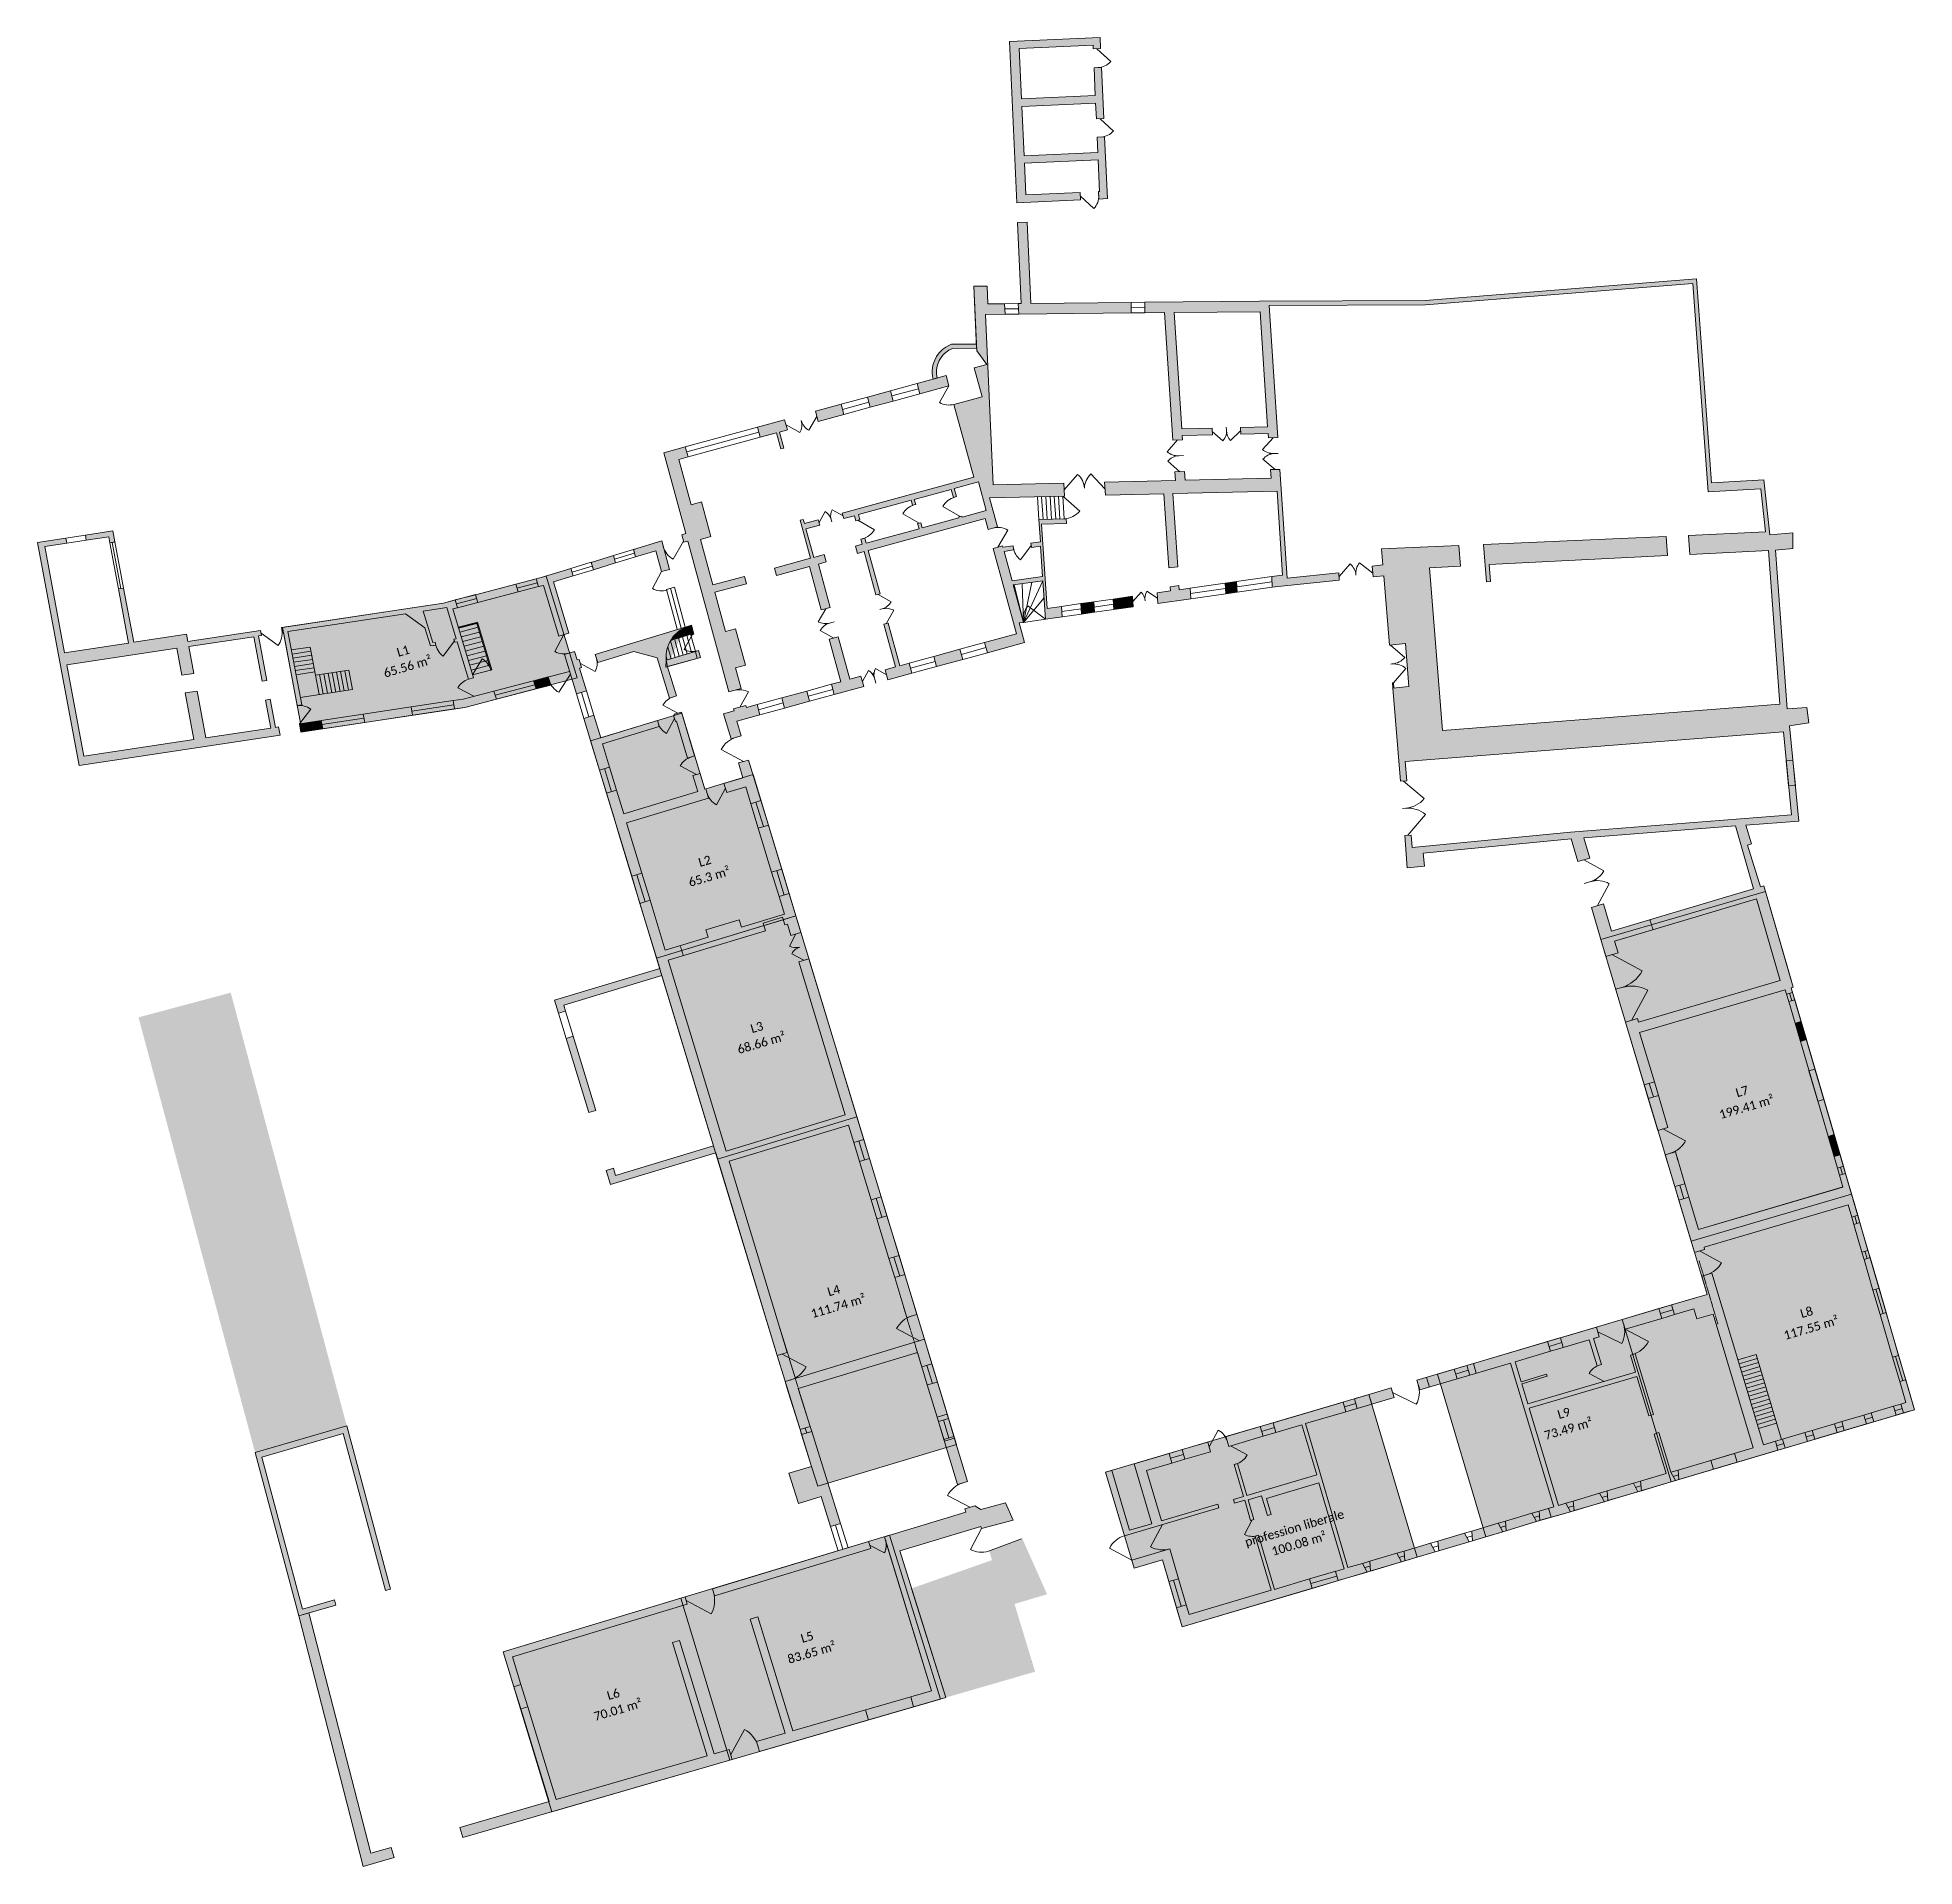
# Model space of a CAD drawing. Header units: centimetres. Extents: x 11703646 to 11712539, y 12092162 to 12100828.
import ezdxf

# ---------------------------------------------------------------- set-up
doc = ezdxf.new("R2010")
doc.units = ezdxf.units.CM
doc.header["$LTSCALE"] = 5
doc.linetypes.add('Lijnpatroon-11', pattern=[1.058075, 0.705383, -0.352692])
for name, color, linetype, lineweight in [('_Nieuw-4 massa', 7, 'Continuous', 5), ('Bestaand-4 massa', 7, 'Continuous', 9), ('Tekst-beschrijving', 7, 'Lijnpatroon-11', 13)]:
    doc.layers.add(name, color=color, linetype=linetype, lineweight=lineweight)
doc.layers.add('Bestaand-2 aanzicht', color=7, linetype='Continuous', lineweight=13, true_color=0x555555)
doc.layers.add('Oppervlakte-netto', color=5, linetype='Continuous', lineweight=5, true_color=0x0000ff)
doc.styles.add('Corbel', font='')
doc.styles.get('Corbel').set_extended_font_data('Corbel')

msp = doc.modelspace()

# ---------------------------------------------------------------- texts
at = {"layer": 'Tekst-beschrijving', "color": 16, "true_color": 0x800000, "char_height": 41.424, "attachment_point": 2, "rotation": 16.28123, "line_spacing_factor": 1.11738, "style": 'Corbel'}
for s, insert in [('L1\\P65.56 m²{\\H0.2778x; }{\\fArialUnicodeMS|b0|i0|c0|p0;\\H0.3044x;\\P}{\\fArial|b0|i0|c0|p0;\\H0.5479x; }', (11705372.6, 12097941.4)), ('L2\\P65.3 m²{\\H0.2778x; }{\\fArialUnicodeMS|b0|i0|c0|p0;\\H0.3044x;\\P}{\\fArial|b0|i0|c0|p0;\\H0.5479x; }', (11706801.7, 12096945.7)), ('L3\\P68.66 m²{\\H0.2778x; }{\\fArialUnicodeMS|b0|i0|c0|p0;\\H0.3044x;\\P}{\\fArial|b0|i0|c0|p0;\\H0.5479x; }', (11707048.7, 12096158.2)), ('L7\\P199.41 m²{\\H0.2778x; }{\\fArialUnicodeMS|b0|i0|c0|p0;\\H0.3044x;\\P}{\\fArial|b0|i0|c0|p0;\\H0.5479x; }', (11711716.7, 12095854.5)), ('L4\\P111.74 m²{\\H0.2778x; }{\\fArialUnicodeMS|b0|i0|c0|p0;\\H0.3044x;\\P}{\\fArial|b0|i0|c0|p0;\\H0.5479x; }', (11707412.9, 12094911.2)), ('L8\\P117.55 m²{\\H0.2778x; }{\\fArialUnicodeMS|b0|i0|c0|p0;\\H0.3044x;\\P}{\\fArial|b0|i0|c0|p0;\\H0.5479x; }', (11712022.3, 12094808.2)), ('L9\\P73.49 m²{\\H0.2778x; }{\\fArialUnicodeMS|b0|i0|c0|p0;\\H0.3044x;\\P}{\\fArial|b0|i0|c0|p0;\\H0.5479x; }', (11710872.3, 12094329.9)), ('profession liberale\\P100.08 m²{\\H0.2778x; }{\\fArialUnicodeMS|b0|i0|c0|p0;\\H0.3044x;\\P}{\\fArial|b0|i0|c0|p0;\\H0.5479x; }', (11709595.7, 12093785.4)), ('L5\\P83.65 m²{\\H0.2778x; }{\\fArialUnicodeMS|b0|i0|c0|p0;\\H0.3044x;\\P}{\\fArial|b0|i0|c0|p0;\\H0.5479x; }', (11707286.8, 12093269.1)), ('L6\\P70.01 m²{\\H0.2778x; }{\\fArialUnicodeMS|b0|i0|c0|p0;\\H0.3044x;\\P}{\\fArial|b0|i0|c0|p0;\\H0.5479x; }', (11706368.6, 12092998.3))]:
    msp.add_mtext(s, dxfattribs=dict(at, insert=insert))

# ---------------------------------------------------------------- hatches: boundary and pattern name
at = {"layer": '_Nieuw-4 massa', "linetype": 'Continuous', "lineweight": 0, "true_color": 0x324a9a}
for points in [[(11711931.4, 12097401.2), (11711943.1, 12097281.8), (11711975, 12097284.3), (11711963.3, 12097403.7)], [(11711973.5, 12096157.7), (11711998.7, 12096071.3), (11712027.2, 12096079.7), (11712002, 12096166)], [(11712039.4, 12095932.2), (11712081.4, 12095788.2), (11712109.9, 12095796.5), (11712067.9, 12095940.5)], [(11712130.2, 12095621.1), (11712158.3, 12095525.2), (11712186.7, 12095533.5), (11712158.7, 12095629.5)], [(11707908.1, 12094291.4), (11707942.9, 12094176.7), (11707990.9, 12094190.8), (11707956.1, 12094305.4)], [(11711574.2, 12094086.3), (11711586.8, 12094043.8), (11711699.2, 12094077.1), (11711686.4, 12094119.4)]]:
    msp.add_hatch(color=175, dxfattribs=at).paths.add_polyline_path(points)
at = {"layer": 'Bestaand-4 massa', "linetype": 'Continuous', "lineweight": 0}
for points in [[(11708680.7, 12100827.6), (11708251.1, 12100808.2), (11708285.6, 12100045), (11708588.2, 12100058.7), (11708586.7, 12100093.6), (11708328.9, 12100082), (11708322.2, 12100231.9), (11708671.8, 12100247.6), (11708678.6, 12100097.8), (11708673.6, 12100097.6), (11708675.2, 12100062.6), (11708715.1, 12100064.4), (11708701.9, 12100357.1), (11708666.9, 12100355.5), (11708670.2, 12100282.6), (11708320.6, 12100266.8), (11708310, 12100501.6), (11708659.6, 12100517.4), (11708663, 12100442.4), (11708698, 12100444), (11708687.1, 12100685.8), (11708652.1, 12100684.2), (11708658.1, 12100552.3), (11708308.4, 12100536.6), (11708297.6, 12100775.3), (11708647.3, 12100791.1), (11708648, 12100774.1), (11708683, 12100775.7)], [(11707889, 12099208.6), (11707908.3, 12099213.9), (11707906.8, 12099221.4), (11707905.3, 12099236.4), (11707905.3, 12099251.3), (11707907.1, 12099262.7), (11707910.4, 12099276.6), (11707916.7, 12099293), (11707918.8, 12099297.4), (11707927.7, 12099312.1), (11707935.6, 12099322.1), (11707943.5, 12099330), (11707963.3, 12099345.6), (11707980.7, 12099354.5), (11708095.4, 12099355.6), (11708095.3, 12099375.6), (11707976.8, 12099374.5), (11707964.3, 12099369), (11707949.1, 12099360.2), (11707936.2, 12099350.6), (11707918.6, 12099333), (11707906.1, 12099315.6), (11707897.4, 12099298.9), (11707890.5, 12099279.9), (11707887, 12099263.8), (11707885.4, 12099248.1), (11707885.3, 12099237.8), (11707886, 12099226.2), (11707888, 12099213)], [(11707951.2, 12099225.6), (11707813.2, 12099188), (11707826.4, 12099139.7), (11707964.3, 12099177.4)], [(11707687.8, 12099153.7), (11707578.8, 12099124), (11707591.9, 12099075.8), (11707700.9, 12099105.5)], [(11707453.3, 12099089.8), (11707331.8, 12099056.6), (11707344.9, 12099008.4), (11707466.5, 12099041.6)], [(11707186.1, 12099016.9), (11707056.8, 12098981.6), (11707070, 12098933.4), (11707147.2, 12098954.4), (11707168, 12098878.2), (11707182.4, 12098882.2), (11707161.6, 12098958.4), (11707199.3, 12098968.7)], [(11706855.7, 12098199.1), (11707005.2, 12098239.9), (11706995.8, 12098274.6), (11706846.2, 12098233.8), (11706787.3, 12098449.9), (11706836.5, 12098463.4), (11706791.7, 12098627.4), (11706742.5, 12098613.9), (11706684.1, 12098828.1), (11706728.5, 12098840.2), (11706715.3, 12098888.5), (11706613.1, 12098860.6), (11706717.5, 12098477.6), (11706698.4, 12098471.7), (11706708, 12098436.3), (11706727.2, 12098442.2), (11706922.3, 12097727), (11706980.2, 12097742.8), (11706953.3, 12097841.2), (11707000.6, 12097854.1), (11706953.8, 12098025.8), (11706906.5, 12098012.9)], [(11708701.6, 12098721), (11709037.9, 12098728.9), (11709035.2, 12098769.8), (11709081.2, 12098770.9), (11709083.9, 12098729.9), (11709490.8, 12098739.5), (11709488, 12098780.5), (11709533.1, 12098780.5), (11709567.2, 12098266.6), (11709811.3, 12098290.8), (11709814.1, 12098255.9), (11709524.7, 12098227.2), (11709495.6, 12098223.1), (11709493.8, 12098273.3), (11709545.7, 12098280.7), (11709519.4, 12098678.2), (11709025.4, 12098666.6), (11709048.4, 12098320.5), (11709006.6, 12098314.6), (11708983.4, 12098665.6), (11708705.7, 12098659)], [(11707373.9, 12098377.8), (11707323.8, 12098364.1), (11707286.9, 12098499.2), (11707352.5, 12098517.1), (11707345.4, 12098543.1), (11707279.8, 12098525.2), (11707274.6, 12098544.5), (11707260.1, 12098540.6), (11707309.3, 12098360.2), (11707137.6, 12098313.3), (11707147, 12098278.6), (11707303.3, 12098321.2), (11707359.4, 12098115.7), (11707401.8, 12098127.3), (11707345.8, 12098332.8), (11707383.4, 12098343.1)], [(11708146.6, 12097912.7), (11708322.5, 12097960.7), (11708297.1, 12098053.8), (11708317.7, 12098056.7), (11708269.4, 12098233.8), (11708409.8, 12098253.9), (11708421.9, 12098071.4), (11708500.9, 12098082.5), (11708497.6, 12098132.6), (11708429.6, 12098123), (11708403.2, 12098522.1), (11708521.1, 12098524.9), (11708519.6, 12098547.6), (11708390.5, 12098544.6), (11708397.6, 12098438), (11708352.4, 12098431.5), (11708355.2, 12098411.7), (11708398.9, 12098418), (11708408.5, 12098273.9), (11708264.1, 12098253.2), (11708225.9, 12098393.2), (11708271.1, 12098399.7), (11708268.3, 12098419.5), (11708220.6, 12098412.6), (11708219, 12098418.6), (11708174.6, 12098406.5), (11708284.9, 12098002.3), (11708133.4, 12097961)], [(11704670.7, 12097988.8), (11704710.2, 12097777.3), (11704731.9, 12097780.6), (11704692.4, 12097992.1), (11704707.3, 12097994.3), (11704702.9, 12098017.7), (11704358.6, 12097965.8), (11704352.1, 12098000.2), (11704101.8, 12097962.5), (11704053.9, 12098219.2), (11704029.1, 12098215.5), (11704077.1, 12097958.7), (11703774.3, 12097913.1), (11703680.4, 12098415.7), (11703785.3, 12098431.5), (11703780.7, 12098456.1), (11703646.1, 12098435.8), (11703843.6, 12097378.7), (11704795.5, 12097522.2), (11704788.1, 12097561.5), (11704773.3, 12097559.3), (11704748.5, 12097692.1), (11704726.7, 12097688.8), (11704751.5, 12097556), (11704443.8, 12097509.6), (11704402.4, 12097730.9), (11704346, 12097722.4), (11704387.4, 12097501.1), (11703866, 12097422.5), (11703785.1, 12097855.3), (11704306.5, 12097933.9), (11704330.4, 12097806), (11704386.8, 12097814.5), (11704362.9, 12097942.4)], [(11704003.3, 12098489.7), (11703872.7, 12098470), (11703877.3, 12098445.4), (11703983.2, 12098461.4), (11703988.3, 12098433.8), (11704013.1, 12098437.6)], [(11706603.7, 12098442.8), (11706470.5, 12098402.2), (11706480.1, 12098367.1), (11706575.8, 12098396.2), (11706602.9, 12098297), (11706640.6, 12098307.3)], [(11710497.4, 12098425.8), (11711362.9, 12098464.2), (11711369.7, 12098373.2), (11710524.2, 12098330.2), (11710530.6, 12098250.4), (11710511.6, 12098249.4)], [(11706384.3, 12098338.1), (11706374.8, 12098373), (11706269.2, 12098340.8), (11706279.7, 12098306.3)], [(11709329.8, 12098199.7), (11709277.2, 12098192.2), (11709273.9, 12098242.2), (11709326.5, 12098249.7)], [(11705721.9, 12098187.9), (11705733, 12098151.4), (11705923.5, 12098200.9), (11705912.4, 12098237.4)], [(11708654.8, 12098104.3), (11708592.2, 12098095.5), (11708588.9, 12098145.5), (11708651.5, 12098154.3)], [(11708746.1, 12098117.2), (11708742.8, 12098167.2), (11708834.2, 12098180.1), (11708837.5, 12098130.1)], [(11708951.3, 12098196.7), (11709013.9, 12098205.5), (11709012.5, 12098225.5), (11709054.2, 12098231.4), (11709055.6, 12098211.4), (11709108.1, 12098218.8), (11709111.4, 12098168.8), (11708954.6, 12098146.7)], [(11705639.5, 12098034.1), (11705640.8, 12098029.3), (11705728, 12098051.9), (11705726.4, 12098056.7)], [(11705726.4, 12098056.7), (11705794, 12097830.8), (11705798.8, 12097832.2), (11705731.2, 12098057.9)], [(11706742.1, 12097996.3), (11706756.4, 12098000.7), (11706744.8, 12098043.1), (11706730.5, 12098038.8)], [(11707547.8, 12097801.2), (11707494.7, 12097786.8), (11707439.7, 12097988.4), (11707397.3, 12097976.8), (11707452.3, 12097775.2), (11707407.9, 12097763.1), (11707421.1, 12097714.8), (11707561, 12097753)], [(11707656.8, 12098047.6), (11707676.5, 12098053), (11707731.5, 12097851.3), (11707775.8, 12097863.4), (11707789, 12097815.2), (11707674.8, 12097784), (11707661.6, 12097832.3), (11707711.8, 12097846)], [(11706214.2, 12097840.3), (11706223.8, 12097843.2), (11706212.2, 12097881.5), (11706202.6, 12097878.5), (11706190.4, 12097918.7), (11706142.6, 12097904.2), (11706199.2, 12097717.6), (11706247.1, 12097732.1)], [(11706786.6, 12097890), (11706777.5, 12097923.5), (11706625.3, 12097877.3), (11706623.2, 12097845.2)], [(11707905.7, 12097847), (11707892.6, 12097895.3), (11708016.7, 12097929.1), (11708029.8, 12097880.9)], [(11706066.1, 12097798.2), (11705996.3, 12097780.1), (11706008, 12097741.8), (11706077.7, 12097759.9)], [(11705808.4, 12097731.2), (11705662.7, 12097693.4), (11705614.9, 12097686.2), (11705622.4, 12097646.8), (11705670.7, 12097654.1), (11705820, 12097692.9)], [(11707291.2, 12097731.2), (11707172.5, 12097698.8), (11707185.7, 12097650.6), (11707304.3, 12097683)], [(11705423.5, 12097616.8), (11705416.1, 12097656.2), (11705189, 12097621.9), (11705196.4, 12097582.6)], [(11706592.1, 12097563.1), (11706583.3, 12097591.8), (11706314.5, 12097510.1), (11706282.2, 12097616.4), (11706234.4, 12097601.8), (11706308.7, 12097356.9), (11706356.6, 12097371.4), (11706323.2, 12097481.4)], [(11706696.7, 12097631.4), (11706663.2, 12097621.2), (11706664.7, 12097616.5), (11706659.9, 12097615), (11706668.6, 12097586.3), (11706673.4, 12097587.8), (11706726.3, 12097413.6), (11706759.7, 12097423.8)], [(11706980.7, 12097518.8), (11706932.4, 12097505.6), (11706896.6, 12097623.6), (11706946.8, 12097637.3), (11706944.1, 12097646.9), (11707002, 12097662.7), (11707004.7, 12097653.1), (11707055.8, 12097667), (11707068.9, 12097618.8), (11706959.4, 12097588.9)], [(11704990.1, 12097592), (11704887, 12097576.4), (11704894.4, 12097537.1), (11704997.5, 12097552.6)], [(11706967.3, 12097390.8), (11706988.5, 12097320.8), (11706898.6, 12097293.5), (11706911.6, 12097250.4), (11707001.6, 12097277.7), (11707026, 12097197.3), (11707073.8, 12097211.9), (11707015.5, 12097403.9)], [(11706825.5, 12097224.3), (11706812.5, 12097267.3), (11706807.7, 12097265.9), (11706785, 12097340.5), (11706751.5, 12097330.4), (11706774.2, 12097255.7), (11706424, 12097149.4), (11706390, 12097261.4), (11706342.1, 12097246.8), (11706461.5, 12096853.6), (11706509.4, 12096868.1), (11706437, 12097106.3)], [(11707109, 12097096.1), (11707172.3, 12096887.5), (11707124.5, 12096873), (11707061.1, 12097081.6)], [(11706184.7, 12096095.3), (11706151.2, 12096085.2), (11706257.9, 12095733.7), (11706291.4, 12095743.8)], [(11707540.4, 12095502.7), (11707595.6, 12095320.9), (11707643.4, 12095335.4), (11707588.3, 12095517.2)], [(11711403.7, 12095383.1), (11711358.3, 12095534), (11711406.3, 12095548.1), (11711451.7, 12095397.2)], [(11707670.7, 12095245.5), (11707728, 12095057), (11707680.1, 12095042.4), (11707622.9, 12095230.9)], [(11712318.8, 12095081.2), (11712280.4, 12095212.7), (11712252, 12095204.3), (11712290.4, 12095072.8)], [(11712342.8, 12094893.3), (11712300.5, 12095038.2), (11712328.9, 12095046.6), (11712371.3, 12094901.7)], [(11707755.3, 12094967), (11707812.8, 12094777.5), (11707764.9, 12094763), (11707707.4, 12094952.5)], [(11711154.8, 12094753.8), (11711328.7, 12094805.1), (11711342.3, 12094759.1), (11711168.6, 12094707.8)], [(11712464.3, 12094583), (11712404.9, 12094786.5), (11712376.5, 12094778.1), (11712435.9, 12094574.6)], [(11711032.3, 12094717.5), (11710979.8, 12094702), (11710861.6, 12094667.1), (11710875.2, 12094621), (11710998.4, 12094657.5), (11711035.6, 12094533.9), (11711055.7, 12094539.9), (11711018.6, 12094663.4), (11711046, 12094671.5)], [(11707815.2, 12094597.5), (11707835.8, 12094529.4), (11707883.8, 12094543.5), (11707848.5, 12094659.8), (11707188.3, 12094459.4), (11707202.9, 12094411.4), (11707259.1, 12094232.2), (11707307, 12094246.7), (11707250.6, 12094426.1)], [(11710358.2, 12094518.2), (11710181.7, 12094466.1), (11710195.3, 12094420.1), (11710371.8, 12094472.2)], [(11707910, 12094457.3), (11707862, 12094443.3), (11707914.3, 12094271.1), (11707962.3, 12094285.1)], [(11710059.9, 12094430.1), (11709885.4, 12094378.5), (11709899, 12094332.4), (11710073.5, 12094384)], [(11712486.9, 12094310.8), (11712474.7, 12094352.5), (11712498.7, 12094359.6), (11712469.5, 12094459.4), (11712498, 12094467.8), (11712539.3, 12094326.3)], [(11709500.5, 12094264.7), (11709831.7, 12094362.6), (11709845.3, 12094316.6), (11709654.1, 12094260.1), (11709855, 12093578), (11709923.4, 12093598.3), (11709945.7, 12093556.7), (11709808.5, 12093516.2), (11709795.4, 12093560.4), (11709837.7, 12093572.9), (11709717.9, 12093979.6), (11709468.6, 12093905.9), (11709490.9, 12093830.2), (11709473.6, 12093825.1), (11709446.2, 12093918.1), (11709382, 12093899.1), (11709409.4, 12093806.1), (11709394, 12093801.5), (11709365.8, 12093897.4), (11709317.8, 12093883.3), (11709312.7, 12093900.5), (11709360.7, 12093914.7), (11709316, 12094066.3), (11709331.4, 12094070.8), (11709376, 12093919.2), (11709706.9, 12094017.1), (11709636.8, 12094254.9), (11709514.1, 12094218.7)], [(11712346.9, 12094269.3), (11712452.4, 12094300.6), (11712440.2, 12094342.3), (11712334.7, 12094311.1)], [(11705052.6, 12093425.1), (11705059.1, 12093400.9), (11704883.9, 12093350.2), (11704676.8, 12094123.9), (11705111.2, 12094249.8), (11705318.4, 12093476.1), (11705294.4, 12093469.2), (11705094.9, 12094214.1), (11704708.5, 12094102.1), (11704901.5, 12093381.3)], [(11709277.1, 12094198.7), (11709290.6, 12094152.6), (11709452.7, 12094200.5), (11709439.1, 12094246.6)], [(11712067, 12094186.2), (11712172.4, 12094217.5), (11712160.2, 12094259.5), (11712054.7, 12094228.3)], [(11712206.9, 12094227.7), (11712312.4, 12094259), (11712300.2, 12094300.9), (11712194.7, 12094269.7)], [(11707940.4, 12094184.9), (11707988.4, 12094199), (11708053, 12093986.1), (11708005.2, 12093971.5)], [(11709069, 12094137.1), (11709082.6, 12094091.1), (11709204.3, 12094127.1), (11709190.7, 12094173.1)], [(11711914.7, 12094186.9), (11712020.2, 12094218.1), (11712032.5, 12094176), (11711927, 12094144.7)], [(11708706.8, 12094030.1), (11708796.7, 12093729.2), (11709243, 12093861.2), (11709237.9, 12093878.4), (11708971.3, 12093799.6), (11708901.3, 12094037.5), (11709021.2, 12094072.8), (11709007.6, 12094119), (11708841.6, 12094070.1), (11708925.3, 12093786), (11708820.3, 12093755), (11708735.6, 12094038.7)], [(11711086.5, 12093895.4), (11711083, 12093941.1), (11711207.5, 12093977.9), (11711229.3, 12093937.7)], [(11710921.7, 12093893.4), (11711047.4, 12093930.5), (11711070.2, 12093890.5), (11710926.4, 12093847.9)], [(11710605.2, 12093752.6), (11710601.5, 12093798.5), (11710727.1, 12093835.8), (11710748.6, 12093796.5)], [(11709088.6, 12093401.5), (11709102.2, 12093355.5), (11709491.5, 12093470.6), (11709416.1, 12093726.7), (11709431.4, 12093731.2), (11709506.9, 12093475.1), (11709672.8, 12093524.2), (11709685.8, 12093479.8), (11709069.4, 12093297), (11709042.5, 12093387.9)], [(11710285, 12093657.6), (11710281.2, 12093703.8), (11710406.8, 12093741), (11710428.8, 12093700.3)], [(11710445.1, 12093705.1), (11710441.3, 12093751.3), (11710567, 12093788.4), (11710588.9, 12093747.8)], [(11707583.6, 12093701.4), (11706843.6, 12093478.2), (11706853.3, 12093444.6), (11707593.8, 12093668)], [(11708831.2, 12093613.6), (11709010.4, 12093667.1), (11709052.2, 12093525.3), (11709006.1, 12093511.7), (11708975.7, 12093615), (11708842.7, 12093575.3)], [(11709961.9, 12093561.7), (11709958, 12093608.4), (11710086.5, 12093646.3), (11710108.6, 12093605.3)], [(11710124.9, 12093610.1), (11710121, 12093656.6), (11710246.7, 12093693.7), (11710268.7, 12093652.8)], [(11705852.6, 12093179.4), (11706714, 12093439.2), (11706723.7, 12093405.5), (11705896.3, 12093156), (11705936.7, 12093024), (11705903.2, 12093013.9)], [(11705322.1, 12092252.7), (11705224.7, 12092224.4), (11704932, 12093364.1), (11704883.9, 12093350.2), (11705189.1, 12092162.1), (11705336.1, 12092204.7)], [(11707067.3, 12092706.4), (11707797.3, 12092918), (11707783.4, 12092966), (11707224.3, 12092804), (11707058.9, 12093344.7), (11707022.6, 12093333.7), (11707187.8, 12092793.4), (11707053.4, 12092754.4)], [(11705968.8, 12092918.8), (11706103.3, 12092479.1), (11706818.9, 12092686.5), (11706654.9, 12093222.8), (11706688.4, 12093232.9), (11706852.5, 12092696.2), (11706923.3, 12092716.7), (11706937.2, 12092668.7), (11705660.8, 12092298.8), (11705646.8, 12092346.8), (11706069.6, 12092469.4), (11705935.3, 12092908.7)]]:
    msp.add_hatch(color=7, dxfattribs=at).paths.add_polyline_path(points)
at = {"layer": 'Bestaand-4 massa', "linetype": 'Continuous', "lineweight": 0, "transparency": 33554687}
for points in [[(11708293.1, 12099567.4), (11708295.4, 12099517.4), (11708828.2, 12099522.6), (11708827.7, 12099572.6), (11708352.1, 12099567.9), (11708334.7, 12099953.1), (11708289.8, 12099951.1), (11708307.1, 12099567.5)], [(11711791.3, 12096746.2), (11711903.5, 12096359.2), (11711232.3, 12096162.3), (11711227.2, 12096179.4), (11711169.7, 12096162.4), (11711258.9, 12095865.1), (11711306.8, 12095879.1), (11711236.3, 12096113.5), (11711927.2, 12096316.1), (11711933.4, 12096295), (11711961.9, 12096303.3), (11711955.7, 12096324.5), (11711964.4, 12096328.2), (11711825.2, 12096808), (11711810.2, 12096803.6), (11711748.8, 12097001), (11711767.1, 12097007.3), (11711740.9, 12097095.9), (11711991.5, 12097115.5), (11711947.4, 12097565.8), (11712038.6, 12097581.3), (11712030.1, 12097653.5), (11711935.7, 12097646.6), (11711880.1, 12098399.2), (11711962.5, 12098406.9), (11711962.5, 12098480.9), (11711854.4, 12098470.8), (11711826, 12098731.6), (11711578.2, 12098718.1), (11711506.4, 12099684.1), (11710220.2, 12099581.1), (11709435.2, 12099578.5), (11708892.7, 12099573.2), (11708893.2, 12099523.2), (11708985.2, 12099524.1), (11709025.2, 12098920.6), (11709071.2, 12098921.7), (11709069.8, 12098941.7), (11709213.6, 12098945.1), (11709211.4, 12098977.1), (11709067.7, 12098973.8), (11709031.3, 12099524.5), (11709438.5, 12099528.5), (11709474.6, 12098983.3), (11709345.5, 12098980.3), (11709347.7, 12098948.2), (11709476.7, 12098951.3), (11709478.1, 12098931.3), (11709523.1, 12098932.3), (11709481.6, 12099558.6), (11710221.8, 12099561.1), (11711488.8, 12099662.6), (11711562.2, 12098675.3), (11711811.8, 12098689), (11711833.9, 12098485.2), (11711467.9, 12098468.9), (11711474.6, 12098378.5), (11711848.2, 12098397.6), (11711902, 12097668.5), (11710303.6, 12097543.6), (11710241.4, 12098315.8), (11710388.3, 12098323.2), (11710380.5, 12098420.6), (11710014.8, 12098404.4), (11710020.9, 12098328.7), (11709970.2, 12098323.7), (11709974.3, 12098271.8), (11710025.1, 12098276.9), (11710051.6, 12097948.9), (11710127.1, 12097956.4), (11710143.5, 12097753), (11710068.1, 12097745.5), (11710103.8, 12097303.8), (11710133.3, 12097306.2), (11710125.9, 12097398), (11711918, 12097538.1), (11711956.5, 12097144.9), (11710908.9, 12097063), (11710158.7, 12096989.6), (11710154, 12097049), (11710124.1, 12097046.6), (11710136.3, 12096894), (11710217, 12096901.9), (11710212.1, 12096962.7), (11710912, 12097031.1), (11710944.1, 12096923), (11711001.6, 12096940.1), (11710973.1, 12097035.9), (11711691, 12097092), (11711777.4, 12096793.8), (11711104.2, 12096594.1), (11711065.8, 12096723.4), (11711008.3, 12096706.3), (11711077.3, 12096473.9), (11711134.8, 12096491), (11711118.3, 12096546.6)], [(11708174.7, 12098708.6), (11708138.3, 12099515.9), (11708230.3, 12099516.8), (11708228.1, 12099566.7), (11708149, 12099566), (11708145.2, 12099649.9), (11708082.2, 12099649.3), (11708096, 12099343.3), (11708144.8, 12099278.4), (11708084.3, 12099261.9), (11708121.4, 12099125.9), (11707988.3, 12099089.6), (11708082.5, 12098744.2), (11707459.3, 12098574.2), (11707466.4, 12098548.1), (11707516.5, 12098561.8), (11707523.1, 12098537.7), (11707542.8, 12098543), (11707536.2, 12098567.2), (11707786, 12098635.3), (11707792.6, 12098611.2), (11707807.1, 12098615.2), (11707800.5, 12098639.3), (11707975.1, 12098686.9), (11707985.7, 12098648.3), (11708000.1, 12098652.3), (11707989.6, 12098690.9), (11708104.4, 12098722.2), (11708141.3, 12098587.1), (11708026.5, 12098555.8), (11708025.1, 12098560.6), (11708010.7, 12098556.7), (11708012, 12098551.9), (11707837.4, 12098504.2), (11707830.8, 12098528.3), (11707816.3, 12098524.4), (11707822.9, 12098500.3), (11707573, 12098432.1), (11707566.4, 12098456.2), (11707546.8, 12098450.9), (11707553.4, 12098426.7), (11707522.5, 12098418.3), (11707532, 12098383.6), (11707562.9, 12098392), (11707618.9, 12098186.5), (11707638.6, 12098191.9), (11707582.5, 12098397.4), (11708135.9, 12098548.3), (11708149.9, 12098497.2), (11708194.2, 12098509.3), (11708156.9, 12098646.1), (11708512.5, 12098654.5), (11708508.4, 12098716.4)], [(11706090.2, 12098248.8), (11706184, 12098277.3), (11706173.6, 12098311.7), (11706032.9, 12098268.8), (11706009.2, 12098262.6), (11706020.3, 12098226.1), (11706043.1, 12098232), (11706116.1, 12097991.3), (11706164, 12098005.8)], [(11706604.4, 12096382.8), (11706849.1, 12095576.7), (11706384.7, 12095436.6), (11706374.5, 12095470.1), (11706341, 12095460), (11706361.3, 12095393), (11706859.3, 12095543.2), (11707150.8, 12094582.9), (11707198.6, 12094597.4), (11706923.6, 12095503.6), (11707488.1, 12095674.9), (11707513.1, 12095592.6), (11707560.9, 12095607.2), (11707301.3, 12096462.6), (11707253.4, 12096448.1), (11707473.6, 12095722.8), (11706909, 12095551.4), (11706634.5, 12096455.7), (11707095.8, 12096595.7), (11707084.7, 12096632), (11707175.6, 12096659.6), (11707186.7, 12096623.3), (11707199.1, 12096627), (11707215.4, 12096573.4), (11707263.2, 12096588), (11707207.4, 12096771.7), (11707159.6, 12096757.2), (11707184.6, 12096674.9), (11706981.7, 12096613.3), (11706971.3, 12096647.7), (11706813.4, 12096599.8), (11706823.8, 12096565.4), (11706620, 12096503.5), (11706548.3, 12096739.9), (11706500.4, 12096725.3), (11706594.3, 12096416.3), (11706096.3, 12096266.1), (11706114.9, 12096204.9), (11706148.4, 12096215), (11706140, 12096242.7)], [(11711972, 12096268.8), (11712202.4, 12095479.7), (11712174, 12095471.4), (11711943.5, 12096260.4)], [(11711278.2, 12095800.9), (11711323.5, 12095649.9), (11711371.5, 12095664), (11711326.1, 12095814.9)], [(11712212.5, 12095445.2), (11712184, 12095436.8), (11712200.3, 12095381.2), (11711516.7, 12095180.7), (11711470.9, 12095333), (11711423, 12095318.9), (11711497.2, 12095071.8), (11711545.2, 12095086), (11711542.3, 12095095.6), (11712224.8, 12095297.4), (11712241.9, 12095238.8), (11712270.3, 12095247.2)], [(11711422.6, 12093995.1), (11711892.6, 12094134.5), (11711880.1, 12094176.7), (11711823.6, 12094160), (11711579.2, 12094973), (11711531.2, 12094958.8), (11711557.1, 12094872.7), (11711388.1, 12094822.7), (11711401.7, 12094776.7), (11711494.2, 12094804), (11711508.6, 12094756.1), (11711585.3, 12094778.8), (11711775.6, 12094145.8), (11711419, 12094040.4)], [(11710764.9, 12093801.4), (11710761.5, 12093846.2), (11710830.1, 12093866.3), (11710625.4, 12094547.2), (11710432.2, 12094490.1), (11710418.6, 12094536.1), (11710801.2, 12094649.2), (11710814.8, 12094603.2), (11710647.4, 12094553.7), (11710675.9, 12094458.9), (11710795.8, 12094494.3), (11710798.7, 12094484.8), (11710678.8, 12094449.3), (11710707.6, 12094353.5), (11711217.8, 12094504.4), (11711193.6, 12094584.8), (11711215.7, 12094591.3), (11711302.1, 12094303.7), (11711280.1, 12094297), (11711223.8, 12094484.3), (11710713.6, 12094333.4), (11710852.1, 12093872.8), (11710887.2, 12093883.2), (11710910.1, 12093843.1)], [(11707314.5, 12094222.9), (11707266.6, 12094208.4), (11707313.9, 12094057.8), (11707206.6, 12094025.4), (11707251.6, 12093882.3), (11707358.9, 12093914.6), (11707403.6, 12093772.5), (11707451.4, 12093786.9)], [(11711245.6, 12093942.6), (11711406.3, 12093990.2), (11711384.4, 12094030.1), (11711328, 12094217.5), (11711306, 12094210.8), (11711362.3, 12094023.6), (11711242, 12093988.1)], [(11707797.3, 12092918), (11707949, 12092962), (11707731.9, 12093657.4), (11708115.7, 12093773.1), (11708118.9, 12093762.6), (11708268.4, 12093803.3), (11708231.8, 12093885.6), (11708116.1, 12093854), (11708087.9, 12093871.2), (11708040, 12093856.7), (11708044.9, 12093840.6), (11707659.2, 12093724.2), (11707882.3, 12092994.7), (11707783.4, 12092966)]]:
    msp.add_hatch(color=7, dxfattribs=at).paths.add_polyline_path(points)
at = {"layer": 'Bestaand-4 massa', "linetype": 'Continuous', "lineweight": 0}
h = msp.add_hatch(color=7, dxfattribs=at)
edge = h.paths.add_edge_path()
edge.add_line((11704897.7, 12097666), (11704832.1, 12098013.1))
edge.add_line((11704832.1, 12098013.1), (11705388.9, 12098097))
edge.add_line((11705388.9, 12098097), (11705481.9, 12098031.2))
edge.add_line((11705481.9, 12098031.2), (11705508, 12097945.1))
edge.add_line((11705508, 12097945.1), (11705533.1, 12097948.9))
edge.add_arc((11705621.6, 12097969.8), 91, 188.57327, 193.30312, ccw=False)
edge.add_line((11705531.7, 12097956.3), (11705529.5, 12097963.5))
edge.add_line((11705529.5, 12097963.5), (11705518.6, 12097961.9))
edge.add_line((11705518.6, 12097961.9), (11705473.7, 12098109.8))
edge.add_line((11705473.7, 12098109.8), (11705574.3, 12098125))
edge.add_line((11705574.3, 12098125), (11705585, 12098127.8))
edge.add_line((11705585, 12098127.8), (11705630.2, 12097978.7))
edge.add_line((11705630.2, 12097978.7), (11705619.4, 12097977.1))
edge.add_line((11705619.4, 12097977.1), (11705623.8, 12097962.6))
edge.add_line((11705623.8, 12097962.6), (11705634.6, 12097964.2))
edge.add_line((11705634.6, 12097964.2), (11705688.2, 12097787.8))
edge.add_line((11705688.2, 12097787.8), (11705712.4, 12097794.1))
edge.add_line((11705712.4, 12097794.1), (11705613.4, 12098120.3))
edge.add_line((11705613.4, 12098120.3), (11705636.1, 12098126.2))
edge.add_line((11705636.1, 12098126.2), (11705625, 12098162.8))
edge.add_line((11705625, 12098162.8), (11705569.5, 12098148.4))
edge.add_line((11705569.5, 12098148.4), (11704801.8, 12098032.6))
edge.add_line((11704801.8, 12098032.6), (11704806.2, 12098009.2))
edge.add_line((11704806.2, 12098009.2), (11704811.2, 12098010))
edge.add_line((11704811.2, 12098010), (11704876, 12097662.7))
edge.add_line((11704876, 12097662.7), (11704897.7, 12097666))
h = msp.add_hatch(color=7, dxfattribs=at)
edge = h.paths.add_edge_path()
edge.add_line((11706715.4, 12098033.1), (11706715.2, 12098034.1))
edge.add_line((11706715.2, 12098034.1), (11706288.7, 12097904.7))
edge.add_line((11706288.7, 12097904.7), (11706300.4, 12097866.4))
edge.add_line((11706300.4, 12097866.4), (11706471.6, 12097918.4))
edge.add_line((11706471.6, 12097918.4), (11706581.9, 12097889.2))
edge.add_line((11706581.9, 12097889.2), (11706640, 12097697.8))
edge.add_line((11706640, 12097697.8), (11706673.5, 12097708))
edge.add_line((11706673.5, 12097708), (11706630.2, 12097850.5))
edge.add_arc((11706780, 12097891.8), 155.4, 114.56192, 195.38671, ccw=False)
h = msp.add_hatch(color=7, dxfattribs=at)
edge = h.paths.add_edge_path()
edge.add_line((11706715.2, 12098034.1), (11706715.4, 12098033.1))
edge.add_arc((11706780, 12097891.8), 155.4, 114.56192, 149.11879)
edge.add_line((11706646.7, 12097971.5), (11706741, 12098000.2))
edge.add_line((11706741, 12098000.2), (11706730.5, 12098038.8))
edge.add_line((11706730.5, 12098038.8), (11706715.2, 12098034.1))
at = {"layer": 'Bestaand-4 massa', "linetype": 'Continuous', "lineweight": 0, "true_color": 0x4c4c4c, "transparency": 33554623}
msp.add_hatch(color=251, dxfattribs=at).paths.add_polyline_path([(11708312.4, 12093714.9), (11708429.4, 12093451.8), (11708275.2, 12093405.7), (11708372.7, 12093084.8), (11707949, 12092962), (11707790.5, 12093480.6), (11708168.6, 12093613.6), (11708155.5, 12093656.8)])
at = {"layer": 'Oppervlakte-netto', "linetype": 'Continuous', "lineweight": 0, "true_color": 0xbc9b6a, "transparency": 33554585}
msp.add_hatch(color=33, dxfattribs=at).paths.add_polyline_path([(11705569.5, 12098148.4), (11705433, 12098127.8), (11704806.9, 12098032.9), (11704899.3, 12097537.8), (11705670.7, 12097654.1), (11706202.4, 12097793.1), (11706055.9, 12098275.8), (11706032.9, 12098268.8), (11705721.9, 12098187.9), (11705722, 12098188.2), (11705603.8, 12098157.3)])
at = {"layer": 'Oppervlakte-netto', "linetype": 'Continuous', "lineweight": 0, "true_color": 0xffde74, "transparency": 33554687}
msp.add_hatch(color=41, dxfattribs=at).paths.add_polyline_path([(11706266.6, 12097495.6), (11706376.1, 12097134.9), (11706397.4, 12097064.9), (11706579.4, 12096465.1), (11707239.7, 12096665.5), (11707036.4, 12097335.3), (11706812.5, 12097267.3), (11706807.7, 12097265.9), (11706698.2, 12097626.6)])
at = {"layer": 'Oppervlakte-netto', "linetype": 'Continuous', "lineweight": 0, "true_color": 0x9a3830, "transparency": 33554585}
msp.add_hatch(color=17, dxfattribs=at).paths.add_polyline_path([(11711053.4, 12096554.3), (11711169.7, 12096162.4), (11711188.4, 12096099.9), (11711481.4, 12095124.5), (11712241.1, 12095347.2), (11711955.7, 12096324.5), (11711964.4, 12096328.2), (11711946.7, 12096389.3), (11711832.8, 12096781.9)])
at = {"layer": 'Oppervlakte-netto', "linetype": 'Continuous', "lineweight": 0, "true_color": 0x4d1d00, "transparency": 33554585}
msp.add_hatch(color=38, dxfattribs=at).paths.add_polyline_path([(11706579.4, 12096465.1), (11706868.5, 12095513), (11707528.7, 12095713.4), (11707247.1, 12096641.1), (11707239.7, 12096665.5), (11707179.4, 12096647.2), (11707088.8, 12096619.7)])
at = {"layer": 'Oppervlakte-netto', "linetype": 'Continuous', "lineweight": 0, "true_color": 0xb83800, "transparency": 33554585}
msp.add_hatch(color=22, dxfattribs=at).paths.add_polyline_path([(11707999.8, 12094161.5), (11707528.7, 12095713.4), (11706868.5, 12095513), (11707150.8, 12094582.9), (11707259.1, 12094232.2), (11707313.9, 12094057.8), (11707343.6, 12093963.4)])
at = {"layer": 'Oppervlakte-netto', "linetype": 'Continuous', "lineweight": 0, "true_color": 0x799463, "transparency": 33554585}
msp.add_hatch(color=75, dxfattribs=at).paths.add_polyline_path([(11711154.8, 12094753.8), (11711386.1, 12093984.2), (11712539.3, 12094326.3), (11712241.1, 12095347.2), (11711481.4, 12095124.5), (11711557.1, 12094872.7), (11711480.4, 12094850)])
at = {"layer": 'Oppervlakte-netto', "linetype": 'Continuous', "lineweight": 0, "true_color": 0xeeeeee}
msp.add_hatch(color=7, dxfattribs=at).paths.add_polyline_path([(11711386.1, 12093984.2), (11711154.8, 12094753.8), (11710280, 12094495.1), (11710508, 12093723.8), (11710605.2, 12093752.6), (11710783.7, 12093807.3), (11710818.3, 12093817.5), (11710898.8, 12093839.7)])
at = {"layer": 'Oppervlakte-netto', "linetype": 'Continuous', "lineweight": 0, "true_color": 0xff7f00, "transparency": 33554585}
msp.add_hatch(color=30, dxfattribs=at).paths.add_polyline_path([(11708706.8, 12094030.1), (11708842.7, 12093575.3), (11708975.7, 12093615), (11709070.3, 12093297.2), (11710182.6, 12093627.2), (11709954.2, 12094398.8)])
at = {"layer": 'Oppervlakte-netto', "linetype": 'Continuous', "lineweight": 0, "true_color": 0xcd9590, "transparency": 33554585}
msp.add_hatch(color=33, dxfattribs=at).paths.add_polyline_path([(11706694.4, 12093433.3), (11706926, 12092665.5), (11707924.7, 12092954.9), (11707682.3, 12093731.2), (11707583.6, 12093701.4)])
at = {"layer": 'Oppervlakte-netto', "linetype": 'Continuous', "lineweight": 0, "true_color": 0x808000, "transparency": 33554585}
msp.add_hatch(color=56, dxfattribs=at).paths.add_polyline_path([(11705852.6, 12093179.4), (11706083.7, 12092421.3), (11706926, 12092665.5), (11706694.4, 12093433.3)])

# ---------------------------------------------------------------- linework, layer by layer
at = {"layer": '_Nieuw-4 massa', "flags": 128}
for points in [[(11711931.4, 12097401.2), (11711943.1, 12097281.8), (11711975, 12097284.3), (11711963.3, 12097403.7)], [(11711973.5, 12096157.7), (11711998.7, 12096071.3), (11712027.2, 12096079.7), (11712002, 12096166)], [(11712039.4, 12095932.2), (11712081.4, 12095788.2), (11712109.9, 12095796.5), (11712067.9, 12095940.5)], [(11712130.2, 12095621.1), (11712158.3, 12095525.2), (11712186.7, 12095533.5), (11712158.7, 12095629.5)], [(11707908.1, 12094291.4), (11707942.9, 12094176.7), (11707990.9, 12094190.8), (11707956.1, 12094305.4)], [(11711574.2, 12094086.3), (11711586.8, 12094043.8), (11711699.2, 12094077.1), (11711686.4, 12094119.4)]]:
    msp.add_lwpolyline(points, close=True, dxfattribs=at)
at = {"layer": 'Bestaand-2 aanzicht'}
for p, q in [((11708827.7, 12099572.6), (11708892.7, 12099573.2)), ((11708228.1, 12099566.7), (11708293.1, 12099567.4)), ((11708229.2, 12099541.7), (11708294.2, 12099542.4)), ((11708230.3, 12099516.8), (11708295.4, 12099517.4)), ((11708828, 12099547.6), (11708893, 12099548.2)), ((11708828.2, 12099522.6), (11708893.2, 12099523.2))]:
    msp.add_line(p, q, dxfattribs=at)
at = {"layer": 'Bestaand-4 massa'}
for p, q in [((11707951.2, 12099225.6), (11707964.3, 12099177.4)), ((11708084.3, 12099261.9), (11708144.8, 12099278.4)), ((11708084.3, 12099261.9), (11708121.4, 12099125.9)), ((11707687.8, 12099153.7), (11707813.2, 12099188)), ((11707694.4, 12099129.6), (11707819.8, 12099163.8)), ((11707700.9, 12099105.5), (11707826.4, 12099139.7)), ((11707453.3, 12099089.8), (11707578.8, 12099124)), ((11707459.9, 12099065.7), (11707585.3, 12099099.9)), ((11707466.5, 12099041.6), (11707591.9, 12099075.8)), ((11707988.3, 12099089.6), (11708121.4, 12099125.9)), ((11707988.3, 12099089.6), (11708082.5, 12098744.2)), ((11706715.3, 12098888.5), (11707056.8, 12098981.6)), ((11706721.9, 12098864.3), (11707063.4, 12098957.5)), ((11707161.6, 12098958.4), (11707199.3, 12098968.7)), ((11706613.1, 12098860.6), (11706717.5, 12098477.6)), ((11706728.5, 12098840.2), (11707070, 12098933.4)), ((11707168, 12098878.2), (11707182.4, 12098882.2)), ((11707985.7, 12098648.3), (11708000.1, 12098652.3)), ((11708156.9, 12098646.1), (11708194.2, 12098509.3)), ((11707402.3, 12098558.6), (11707409.4, 12098532.6)), ((11707536.2, 12098567.2), (11707542.8, 12098543)), ((11708135.9, 12098548.3), (11708149.9, 12098497.2)), ((11708149.9, 12098497.2), (11708194.2, 12098509.3)), ((11703780.7, 12098456.1), (11703646.1, 12098435.8)), ((11703843.6, 12097378.7), (11703646.1, 12098435.8)), ((11703780.7, 12098456.1), (11703872.7, 12098470)), ((11703785.3, 12098431.5), (11703780.7, 12098456.1)), ((11703785.3, 12098431.5), (11703877.3, 12098445.4)), ((11704003.3, 12098489.7), (11703872.7, 12098470)), ((11703877.3, 12098445.4), (11703872.7, 12098470)), ((11703983.2, 12098461.4), (11703877.3, 12098445.4)), ((11704012.1, 12098437.4), (11703988.3, 12098433.8)), ((11703988.3, 12098433.8), (11704029.1, 12098215.5)), ((11704000.2, 12098435.6), (11704041.5, 12098217.3)), ((11704013.1, 12098437.6), (11704053.9, 12098219.2)), ((11706603.6, 12098443), (11706640.6, 12098307.3)), ((11707566.4, 12098456.2), (11707573, 12098432.1)), ((11711369.7, 12098373.2), (11711362.9, 12098464.2)), ((11706173.6, 12098311.7), (11706269, 12098341.4)), ((11706279.7, 12098306.3), (11706269, 12098341.4)), ((11706374.7, 12098373.5), (11706470.5, 12098402.2)), ((11706374.7, 12098373.5), (11706384.3, 12098338.1)), ((11706379.6, 12098355.6), (11706475.2, 12098385)), ((11706384.3, 12098338.1), (11706480.1, 12098367.1)), ((11706470.3, 12098402.9), (11706480.1, 12098367.1)), ((11706575.8, 12098396.2), (11706602.9, 12098297)), ((11706613.3, 12098407.6), (11706613.6, 12098407.7)), ((11707137.6, 12098313.3), (11707309.3, 12098360.2)), ((11707345.8, 12098332.8), (11707383.4, 12098343.1)), ((11707373.9, 12098377.8), (11707383.4, 12098343.1)), ((11707532, 12098383.6), (11707562.9, 12098392)), ((11707562.9, 12098392), (11707618.9, 12098186.5)), ((11707582.5, 12098397.4), (11707638.6, 12098191.9)), ((11705912.4, 12098237.4), (11706009.2, 12098262.6)), ((11705917.9, 12098219.2), (11706014.8, 12098244.3)), ((11706164, 12098005.8), (11706090.2, 12098248.8)), ((11706178.8, 12098294.5), (11706274.5, 12098323.6)), ((11706184, 12098277.3), (11706279.7, 12098306.3)), ((11706602.9, 12098297), (11706640.6, 12098307.3)), ((11707137.6, 12098313.3), (11707147, 12098278.6)), ((11707147, 12098278.6), (11707303.3, 12098321.2)), ((11709006.6, 12098314.6), (11709048.4, 12098320.5)), ((11709108.1, 12098218.8), (11709273.9, 12098242.2)), ((11709326.5, 12098249.7), (11709493.8, 12098273.3)), ((11709328.1, 12098224.7), (11709494.7, 12098248.2)), ((11709971.5, 12098306.7), (11709974.3, 12098271.8)), ((11709974.3, 12098271.8), (11710025.1, 12098276.9)), ((11710025.1, 12098276.9), (11710051.6, 12097948.9)), ((11704053.9, 12098219.2), (11704029.1, 12098215.5)), ((11705625, 12098162.8), (11705721.9, 12098187.9)), ((11705630.6, 12098144.5), (11705727.4, 12098169.7)), ((11705636.1, 12098126.2), (11705733, 12098151.4)), ((11705923.5, 12098200.9), (11706020.3, 12098226.1)), ((11706625.8, 12098213.1), (11706663.5, 12098223.4)), ((11706625.8, 12098213.1), (11706677.4, 12098023.8)), ((11706644.6, 12098218.2), (11706696.3, 12098029)), ((11706663.5, 12098223.4), (11706715.2, 12098034.1)), ((11706855.7, 12098199.1), (11706906.5, 12098012.9)), ((11707618.9, 12098186.5), (11707638.6, 12098191.9)), ((11708317.7, 12098056.7), (11708273.2, 12098234.3)), ((11708651.5, 12098154.3), (11708742.8, 12098167.2)), ((11709109.7, 12098193.8), (11709275.5, 12098217.2)), ((11709111.4, 12098168.8), (11709277.2, 12098192.2)), ((11709329.8, 12098199.7), (11709495.6, 12098223.1)), ((11705518.6, 12097961.9), (11705473.7, 12098109.8)), ((11707637.6, 12098118), (11707657.2, 12098123.4)), ((11708317.7, 12098056.7), (11708421.9, 12098071.4)), ((11708497.6, 12098132.6), (11708588.9, 12098145.5)), ((11708499.2, 12098107.6), (11708590.6, 12098120.5)), ((11708500.9, 12098082.5), (11708592.2, 12098095.5)), ((11708653.1, 12098129.3), (11708744.5, 12098142.2)), ((11708654.8, 12098104.3), (11708746.1, 12098117.2)), ((11704670.7, 12097988.8), (11704362.9, 12097942.4)), ((11704710.2, 12097777.3), (11704670.7, 12097988.8)), ((11704731.9, 12097780.6), (11704692.4, 12097992.1)), ((11704897.7, 12097666), (11704832.1, 12098013.1)), ((11705646.5, 12098011), (11705733.3, 12098033.6)), ((11705653.4, 12097988.5), (11705740, 12098011)), ((11705659.6, 12097965.8), (11705746.8, 12097988.5)), ((11706164, 12098005.8), (11706116.1, 12097991.3)), ((11706665.5, 12097973.1), (11706686.5, 12097895.9)), ((11706683.6, 12097982.7), (11706705.7, 12097901.7)), ((11706702.7, 12097988.6), (11706724.8, 12097907.5)), ((11706721.9, 12097994.4), (11706744, 12097913.3)), ((11706730.4, 12098039.2), (11706742.1, 12097996.3)), ((11706730.5, 12098038.8), (11706744.8, 12098043.1)), ((11706756.4, 12098000.7), (11706742.1, 12097996.3)), ((11706742.1, 12097996.3), (11706763.1, 12097919.1)), ((11706744.8, 12098043.1), (11706756.4, 12098000.7)), ((11707378.1, 12098047.2), (11707420.5, 12098058.8)), ((11707439.7, 12097988.4), (11707494.7, 12097786.8)), ((11707656.8, 12098047.6), (11707676.5, 12098053)), ((11707656.8, 12098047.6), (11707711.8, 12097846)), ((11707676.5, 12098053), (11707731.5, 12097851.3)), ((11708297.1, 12098053.8), (11708317.7, 12098056.7)), ((11704386.8, 12097814.5), (11704362.9, 12097942.4)), ((11704937.8, 12097939.9), (11704848.5, 12097926.4)), ((11704941.6, 12097920.2), (11704852.3, 12097906.7)), ((11704945.3, 12097900.5), (11704856, 12097887.1)), ((11704963.1, 12097806.1), (11704937.8, 12097939.9)), ((11705523, 12097947.4), (11705533.9, 12097949)), ((11705634.6, 12097964.2), (11705623.8, 12097962.6)), ((11705667, 12097943.5), (11705753.5, 12097966)), ((11705673.1, 12097920.8), (11705760.3, 12097943.4)), ((11705680.7, 12097898.5), (11705767, 12097920.9)), ((11705687.5, 12097876), (11705773.8, 12097898.4)), ((11706190.4, 12097918.7), (11706142.6, 12097904.2)), ((11706202.6, 12097878.5), (11706190.4, 12097918.7)), ((11706471.6, 12097918.4), (11706581.9, 12097889.2)), ((11706624.7, 12097894.7), (11706629.1, 12097878.4)), ((11706763.1, 12097919.1), (11706625.3, 12097877.3)), ((11706631.1, 12097847.6), (11706786.6, 12097890)), ((11706632.7, 12097941.2), (11706648.2, 12097884.2)), ((11706645.6, 12097969.8), (11706667.4, 12097890)), ((11706777.5, 12097923.5), (11706763.1, 12097919.1)), ((11706763.1, 12097919.1), (11706772.1, 12097886.1)), ((11706777.5, 12097923.5), (11706786.6, 12097890)), ((11707775.8, 12097863.4), (11707892.6, 12097895.3)), ((11707892.6, 12097895.3), (11707905.7, 12097847)), ((11708016.7, 12097929.1), (11708133.4, 12097961)), ((11708016.7, 12097929.1), (11708029.8, 12097880.9)), ((11708023.3, 12097905), (11708140, 12097936.9)), ((11708029.8, 12097880.9), (11708146.6, 12097912.7)), ((11708133.4, 12097961), (11708146.6, 12097912.7)), ((11710056.5, 12097949.3), (11710056.5, 12097949.4)), ((11704949, 12097880.9), (11704859.7, 12097867.4)), ((11704952.7, 12097861.2), (11704863.4, 12097847.7)), ((11704956.4, 12097841.5), (11704867.1, 12097828.1)), ((11704960.1, 12097821.9), (11704870.8, 12097808.4)), ((11705121.4, 12097830), (11704963.1, 12097806.1)), ((11704980.4, 12097714.7), (11704963.1, 12097806.1)), ((11705000.2, 12097717.7), (11704982.9, 12097809.1)), ((11705020, 12097720.7), (11705002.7, 12097812.1)), ((11705039.8, 12097723.6), (11705022.5, 12097815.1)), ((11705059.6, 12097726.6), (11705042.3, 12097818.1)), ((11705079.3, 12097729.6), (11705062.1, 12097821.1)), ((11705099.1, 12097732.6), (11705081.8, 12097824)), ((11705118.9, 12097735.6), (11705101.6, 12097827)), ((11705138.7, 12097738.6), (11705121.4, 12097830)), ((11705712.4, 12097794.1), (11705688.2, 12097787.8)), ((11705693.3, 12097853.2), (11705780.5, 12097875.9)), ((11705700.1, 12097830.7), (11705787.3, 12097853.3)), ((11705706.8, 12097808.2), (11705798.8, 12097832.2)), ((11705996.3, 12097780.1), (11706166.8, 12097824.4)), ((11706066.1, 12097798.2), (11706077.7, 12097759.9)), ((11706212.2, 12097881.5), (11706202.6, 12097878.5)), ((11706223.8, 12097843.2), (11706212.2, 12097881.5)), ((11706223.8, 12097843.2), (11706214.2, 12097840.3)), ((11707494.7, 12097786.8), (11707547.8, 12097801.2)), ((11707547.8, 12097801.2), (11707561, 12097753)), ((11707604.7, 12097816.8), (11707617.9, 12097768.5)), ((11707661.6, 12097832.3), (11707711.8, 12097846)), ((11707661.6, 12097832.3), (11707674.8, 12097784)), ((11707775.8, 12097863.4), (11707789, 12097815.2)), ((11707782.4, 12097839.3), (11707899.2, 12097871.2)), ((11707789, 12097815.2), (11707905.7, 12097847)), ((11710063.7, 12097859.6), (11710058.7, 12097859.2)), ((11704731.9, 12097780.6), (11704710.2, 12097777.3)), ((11704731.9, 12097780.6), (11704710.2, 12097777.3)), ((11705138.7, 12097738.6), (11704891.1, 12097701.2)), ((11705808.4, 12097731.2), (11705996.3, 12097780.1)), ((11705808.4, 12097731.2), (11705820, 12097692.9)), ((11705814.2, 12097712.1), (11706002.2, 12097760.9)), ((11705820, 12097692.9), (11706008, 12097741.8)), ((11705996.3, 12097780.1), (11706008, 12097741.8)), ((11706247.1, 12097732.1), (11706199.2, 12097717.6)), ((11706199.2, 12097717.6), (11706234.4, 12097601.8)), ((11706223.1, 12097724.9), (11706258.3, 12097609.1)), ((11706247.1, 12097732.1), (11706282.2, 12097616.4)), ((11706922.3, 12097727), (11706980.2, 12097742.8)), ((11707291.2, 12097731.2), (11707407.9, 12097763.1)), ((11707297.8, 12097707.1), (11707414.5, 12097738.9)), ((11707304.3, 12097683), (11707421.1, 12097714.8)), ((11710066.2, 12097769.5), (11710070.9, 12097769.9)), ((11710067.8, 12097745.5), (11710066.2, 12097769.5)), ((11710067.8, 12097745.5), (11710068.1, 12097745.5)), ((11710070.9, 12097769.9), (11710072.8, 12097746)), ((11710072.6, 12097746), (11710070.9, 12097769.9)), ((11704748.5, 12097692.1), (11704726.7, 12097688.8)), ((11704897.7, 12097666), (11704876, 12097662.7)), ((11704990.1, 12097592), (11705189, 12097621.9)), ((11705196.4, 12097582.6), (11705189, 12097621.9)), ((11705416.1, 12097656.2), (11705614.9, 12097686.2)), ((11705423.5, 12097616.8), (11705416.1, 12097656.2)), ((11705419.8, 12097636.5), (11705618.7, 12097666.5)), ((11705423.5, 12097616.8), (11705622.4, 12097646.8)), ((11705622.4, 12097646.8), (11705614.9, 12097686.2)), ((11705724.8, 12097667.1), (11705724.5, 12097668.1)), ((11706664.7, 12097616.5), (11706659.9, 12097615)), ((11706696.7, 12097631.4), (11706663.2, 12097621.2)), ((11706664.7, 12097616.5), (11706663.2, 12097621.2)), ((11706896.6, 12097623.6), (11706946.8, 12097637.3)), ((11706944.1, 12097646.9), (11707002, 12097662.7)), ((11706944.1, 12097646.9), (11706946.8, 12097637.3)), ((11707002, 12097662.7), (11707004.7, 12097653.1)), ((11707055.8, 12097667), (11707172.5, 12097698.8)), ((11707062.4, 12097642.9), (11707179.1, 12097674.7)), ((11707068.9, 12097618.8), (11707185.7, 12097650.6)), ((11704894.4, 12097537.1), (11704887, 12097576.4)), ((11704997.5, 12097552.6), (11704990.1, 12097592)), ((11704993.8, 12097572.3), (11705192.7, 12097602.3)), ((11704997.5, 12097552.6), (11705196.4, 12097582.6)), ((11706668.6, 12097586.3), (11706659.9, 12097615)), ((11706673.4, 12097587.8), (11706668.6, 12097586.3)), ((11706980.7, 12097518.8), (11706959.4, 12097588.9)), ((11706932.4, 12097505.6), (11706980.7, 12097518.8)), ((11706356.6, 12097371.4), (11706308.7, 12097356.9)), ((11706308.7, 12097356.9), (11706342.1, 12097246.8)), ((11706332.6, 12097364.1), (11706366.1, 12097254.1)), ((11706356.6, 12097371.4), (11706390, 12097261.4)), ((11706759.7, 12097423.8), (11706726.3, 12097413.6)), ((11706967.3, 12097390.8), (11707015.5, 12097403.9)), ((11706390, 12097261.4), (11706342.1, 12097246.8)), ((11706785, 12097340.5), (11706751.5, 12097330.4)), ((11706774.2, 12097255.7), (11706751.5, 12097330.4)), ((11706807.7, 12097265.9), (11706785, 12097340.5)), ((11706812.5, 12097267.3), (11706807.7, 12097265.9)), ((11706825.5, 12097224.3), (11706812.5, 12097267.3)), ((11706988.5, 12097320.8), (11706898.6, 12097293.5)), ((11706911.6, 12097250.4), (11706898.6, 12097293.5)), ((11707073.8, 12097211.9), (11707026, 12097197.3)), ((11707026, 12097197.3), (11707061.1, 12097081.6)), ((11707049.9, 12097204.6), (11707085.1, 12097088.8)), ((11707073.8, 12097211.9), (11707109, 12097096.1)), ((11710143.6, 12097177.6), (11710113.7, 12097175.2)), ((11707109, 12097096.1), (11707061.1, 12097081.6)), ((11710158.7, 12096989.6), (11710908.9, 12097063)), ((11711810.2, 12096803.6), (11711748.8, 12097001)), ((11710131.4, 12096954.8), (11710132.1, 12096954.9)), ((11706509.4, 12096868.1), (11706461.5, 12096853.6)), ((11706461.5, 12096853.6), (11706500.4, 12096725.3)), ((11706485.4, 12096860.8), (11706524.4, 12096732.6)), ((11706509.4, 12096868.1), (11706548.3, 12096739.9)), ((11707172.3, 12096887.5), (11707124.5, 12096873)), ((11707124.5, 12096873), (11707159.6, 12096757.2)), ((11707148.4, 12096880.2), (11707183.5, 12096764.4)), ((11707172.3, 12096887.5), (11707207.4, 12096771.7)), ((11706548.3, 12096739.9), (11706500.4, 12096725.3)), ((11707207.4, 12096771.7), (11707159.6, 12096757.2)), ((11706500.4, 12096725.3), (11706594.3, 12096416.3)), ((11706823.8, 12096565.4), (11706620, 12096503.5)), ((11706634.5, 12096455.7), (11707095.8, 12096595.7)), ((11707186.7, 12096623.3), (11707199.1, 12096627)), ((11707199.1, 12096627), (11707186.7, 12096623.3)), ((11706594.3, 12096416.3), (11706096.3, 12096266.1)), ((11706604.4, 12096382.8), (11706671, 12096163.3)), ((11706604.4, 12096382.8), (11706671, 12096163.3)), ((11711181, 12096335.2), (11711123.5, 12096318.1)), ((11711933.4, 12096295), (11711943.5, 12096260.4)), ((11711947.7, 12096299.2), (11711957.7, 12096264.6)), ((11711961.9, 12096303.3), (11711972, 12096268.8)), ((11706148.4, 12096215), (11706114.9, 12096204.8)), ((11706114.9, 12096204.8), (11706151, 12096085.2)), ((11706148.4, 12096215), (11706184.7, 12096095.3)), ((11706184.7, 12096095.3), (11706151, 12096085.2)), ((11711258.9, 12095865.1), (11711278.2, 12095800.9)), ((11711282.8, 12095872.1), (11711302.1, 12095807.9)), ((11711306.8, 12095879.1), (11711326.1, 12095814.9)), ((11711312.7, 12095685.7), (11711312.7, 12095685.7)), ((11707513.1, 12095592.6), (11707540.4, 12095502.7)), ((11707537, 12095599.9), (11707564.3, 12095510)), ((11707560.9, 12095607.2), (11707588.3, 12095517.2)), ((11706859.3, 12095543.2), (11707150.8, 12094582.9)), ((11711406.3, 12095548.1), (11711418.7, 12095506.8)), ((11711451.7, 12095397.2), (11711470.9, 12095333)), ((11712174, 12095471.4), (11712184, 12095436.8)), ((11712188.2, 12095475.6), (11712198.3, 12095441)), ((11712202.4, 12095479.7), (11712212.5, 12095445.2)), ((11707595.6, 12095320.9), (11707622.9, 12095230.9)), ((11707619.5, 12095328.1), (11707646.8, 12095238.2)), ((11707643.4, 12095335.4), (11707670.7, 12095245.5)), ((11711403.7, 12095383.1), (11711423, 12095318.9)), ((11711427.7, 12095390.1), (11711447, 12095326)), ((11712224.8, 12095297.4), (11711542.3, 12095095.6)), ((11712270.3, 12095247.2), (11712241.9, 12095238.8)), ((11712241.9, 12095238.8), (11712252, 12095204.3)), ((11712266.2, 12095208.5), (11712256.1, 12095243)), ((11712270.3, 12095247.2), (11712280.4, 12095212.7)), ((11707680.1, 12095042.4), (11707707.4, 12094952.5)), ((11707704, 12095049.7), (11707731.3, 12094959.7)), ((11707728, 12095057), (11707755.3, 12094967)), ((11711542.3, 12095095.6), (11711545.2, 12095086)), ((11712290.4, 12095072.8), (11712300.5, 12095038.2)), ((11712304.6, 12095077), (11712314.7, 12095042.4)), ((11712318.8, 12095081.2), (11712328.9, 12095046.6)), ((11711531.2, 12094958.8), (11711557.1, 12094872.7)), ((11712371.3, 12094901.7), (11712342.8, 12094893.3)), ((11712342.8, 12094893.3), (11712376.5, 12094778.1)), ((11712357, 12094897.5), (11712390.7, 12094782.3)), ((11712371.3, 12094901.7), (11712404.9, 12094786.5)), ((11707812.8, 12094777.5), (11707764.9, 12094763)), ((11711328.7, 12094805.1), (11711388.1, 12094822.7)), ((11711335.5, 12094782.1), (11711394.9, 12094799.7)), ((11711342.3, 12094759.1), (11711401.7, 12094776.7)), ((11711494.2, 12094804), (11711508.6, 12094756.1)), ((11711585.3, 12094778.8), (11711508.6, 12094756.1)), ((11711016.9, 12094713), (11710979.8, 12094702)), ((11707198.6, 12094597.4), (11707150.8, 12094582.9)), ((11710794.7, 12094647.3), (11710859, 12094666.3)), ((11710808, 12094626.2), (11710868.4, 12094644.1)), ((11710814.8, 12094603.2), (11710875.2, 12094621)), ((11710861.6, 12094667.1), (11710875.4, 12094621.1)), ((11710998.4, 12094657.5), (11711035.6, 12094533.9)), ((11711030.5, 12094667), (11711018.6, 12094663.4)), ((11711018.6, 12094663.4), (11711030.5, 12094667)), ((11711018.6, 12094663.4), (11711055.7, 12094539.9)), ((11707835.8, 12094529.4), (11707862, 12094443.3)), ((11707859.8, 12094536.4), (11707886, 12094450.3)), ((11707883.8, 12094543.5), (11707910, 12094457.3)), ((11710365, 12094495.2), (11710425.4, 12094513.1)), ((11710385.2, 12094526.2), (11710449.5, 12094545.2)), ((11710449.5, 12094545.2), (11710463.3, 12094499.3)), ((11711217.8, 12094504.4), (11710707.6, 12094353.5)), ((11711055.7, 12094539.9), (11711035.6, 12094533.9)), ((11711215.7, 12094591.3), (11711193.6, 12094584.8)), ((11711195.1, 12094581.1), (11711194.7, 12094581)), ((11711789, 12094587.7), (11711702.7, 12094562.2)), ((11711794.6, 12094568.5), (11711708.4, 12094543)), ((11711800.3, 12094549.4), (11711714.2, 12094523.9)), ((11711806, 12094530.2), (11711719.9, 12094504.7)), ((11711811.6, 12094511), (11711725.7, 12094485.6)), ((11711789, 12094587.7), (11711909.9, 12094185.5)), ((11712435.9, 12094574.6), (11712469.5, 12094459.4)), ((11712450.1, 12094578.8), (11712483.8, 12094463.6)), ((11712464.3, 12094583), (11712498, 12094467.8)), ((11707188.3, 12094459.4), (11707202.9, 12094411.4)), ((11710073.5, 12094384.1), (11710059.9, 12094430.1)), ((11710240.9, 12094433.5), (11710227.3, 12094479.6)), ((11710371.8, 12094472.2), (11710432.2, 12094490.1)), ((11710798.7, 12094484.8), (11710678.8, 12094449.3)), ((11710795.8, 12094494.3), (11710798.7, 12094484.8)), ((11711817.3, 12094491.8), (11711731.4, 12094466.4)), ((11711823, 12094472.6), (11711737.2, 12094447.3)), ((11711828.7, 12094453.5), (11711743, 12094428.1)), ((11711834.3, 12094434.3), (11711748.7, 12094409)), ((11711840, 12094415.1), (11711754.5, 12094389.8)), ((11709831.7, 12094362.6), (11709845.5, 12094316.6)), ((11709838.5, 12094339.6), (11709892.3, 12094355.3)), ((11709845.5, 12094316.6), (11709899, 12094332.4)), ((11709890, 12094379.8), (11709954.2, 12094398.8)), ((11709954.2, 12094398.8), (11709968, 12094352.9)), ((11711845.7, 12094395.9), (11711760.2, 12094370.7)), ((11711851.3, 12094376.7), (11711766, 12094351.5)), ((11711857, 12094357.6), (11711771.7, 12094332.4)), ((11711862.7, 12094338.4), (11711777.5, 12094313.2)), ((11712440.2, 12094342.3), (11712474.7, 12094352.5)), ((11712446.3, 12094321.4), (11712480.8, 12094331.6)), ((11707283.1, 12094239.5), (11707290.5, 12094215.6)), ((11707307, 12094246.7), (11707314.5, 12094222.9)), ((11707914.3, 12094271.1), (11707940.4, 12094184.9)), ((11707938.3, 12094278.1), (11707964.4, 12094191.9)), ((11707962.3, 12094285.1), (11707988.4, 12094199)), ((11709439.1, 12094246.6), (11709500.5, 12094264.7)), ((11709445.9, 12094223.5), (11709507.3, 12094241.7)), ((11711280.1, 12094297), (11711302.1, 12094303.7)), ((11711868.3, 12094319.2), (11711783.3, 12094294)), ((11711874, 12094300), (11711789, 12094274.9)), ((11711879.7, 12094280.8), (11711794.8, 12094255.7)), ((11711885.4, 12094261.7), (11711800.5, 12094236.6)), ((11712160.2, 12094259.5), (11712194.7, 12094269.7)), ((11712166.3, 12094238.5), (11712200.8, 12094248.7)), ((11712300.2, 12094300.9), (11712334.7, 12094311.1)), ((11712306.3, 12094279.9), (11712340.8, 12094290.2)), ((11712312.4, 12094259), (11712346.9, 12094269.3)), ((11712452.4, 12094300.6), (11712486.9, 12094310.8)), ((11707259.1, 12094232.2), (11707266.6, 12094208.4)), ((11707314.5, 12094222.9), (11707266.6, 12094208.4)), ((11709452.7, 12094200.5), (11709514.1, 12094218.7)), ((11711306, 12094210.8), (11711328, 12094217.5)), ((11711880.1, 12094176.7), (11711914.7, 12094186.9)), ((11711886.4, 12094155.6), (11711920.8, 12094165.8)), ((11712020.2, 12094218.1), (11712054.7, 12094228.3)), ((11712026.3, 12094197), (11712060.8, 12094207.3)), ((11712032.5, 12094176), (11712067, 12094186.2)), ((11712172.4, 12094217.5), (11712206.9, 12094227.7)), ((11704684.5, 12094095.1), (11704684.4, 12094095.1)), ((11708925.3, 12093786), (11708841.7, 12094069.9)), ((11709007.6, 12094119), (11709069, 12094137.1)), ((11709014.4, 12094095.9), (11709075.8, 12094114.1)), ((11709021.2, 12094072.8), (11709082.6, 12094091.1)), ((11711892.6, 12094134.5), (11711927, 12094144.7)), ((11708720.6, 12093984.1), (11708720.4, 12093984)), ((11708971.3, 12093799.6), (11708901.3, 12094037.5)), ((11711207.5, 12093977.9), (11711242, 12093988.1)), ((11711384.5, 12094030.2), (11711419, 12094040.4)), ((11711395.3, 12094010.2), (11711420.8, 12094017.7)), ((11707403.6, 12093772.5), (11707358.9, 12093914.6)), ((11710887.2, 12093883.2), (11710921.7, 12093893.4)), ((11711047.4, 12093930.5), (11711083, 12093941.1)), ((11711058.8, 12093910.5), (11711084.8, 12093918.2)), ((11711070.2, 12093890.5), (11711086.5, 12093895.4)), ((11711216.2, 12093957.3), (11711243.8, 12093965.3)), ((11711229.3, 12093937.7), (11711245.6, 12093942.6)), ((11709409.4, 12093806.1), (11709394, 12093801.5)), ((11709762.3, 12093829.1), (11709762.3, 12093829)), ((11710567, 12093788.4), (11710601.5, 12093798.5)), ((11710727.1, 12093835.8), (11710761.5, 12093846.2)), ((11710737.9, 12093816.2), (11710763.2, 12093823.8)), ((11710748.6, 12093796.5), (11710764.9, 12093801.4)), ((11710818.3, 12093817.5), (11710806.1, 12093859.2)), ((11710898.6, 12093863.1), (11710924.1, 12093870.6)), ((11710910.1, 12093843.1), (11710926.4, 12093847.9)), ((11707451.4, 12093786.9), (11707403.6, 12093772.5)), ((11707403.6, 12093772.5), (11707439.5, 12093658)), ((11707427.5, 12093779.7), (11707462.2, 12093664.8)), ((11707451.4, 12093786.9), (11707487.4, 12093672.4)), ((11708925.3, 12093786), (11708820.3, 12093755)), ((11709431.4, 12093731.2), (11709416.1, 12093726.7)), ((11710246.7, 12093693.7), (11710281.2, 12093703.8)), ((11710406.8, 12093741), (11710441.3, 12093751.2)), ((11710417.8, 12093720.6), (11710443.2, 12093728.1)), ((11710428.8, 12093700.3), (11710445.1, 12093705.1)), ((11710577.9, 12093768.1), (11710603.3, 12093775.7)), ((11710588.9, 12093747.8), (11710605.2, 12093752.6)), ((11709010.4, 12093667.1), (11708831.2, 12093613.6)), ((11710086.5, 12093646.3), (11710121, 12093656.5)), ((11710097.6, 12093625.8), (11710123, 12093633.3)), ((11710142.4, 12093615.3), (11710176.9, 12093625.5)), ((11710257.7, 12093673.2), (11710283.1, 12093680.7)), ((11710268.7, 12093652.8), (11710285, 12093657.6)), ((11709052.2, 12093525.3), (11709088.6, 12093401.5)), ((11709672.8, 12093524.2), (11709797.4, 12093561)), ((11709679.3, 12093502), (11709802, 12093538.3)), ((11709923.4, 12093598.3), (11709958, 12093608.4)), ((11709934.4, 12093577.8), (11709960, 12093585.1)), ((11709983.1, 12093567.7), (11710017.4, 12093578.2)), ((11705318.4, 12093476.1), (11705294.4, 12093469.2)), ((11709006.1, 12093511.7), (11709042.5, 12093387.9)), ((11709029.1, 12093518.5), (11709065.6, 12093394.7)), ((11709685.8, 12093479.8), (11709810.4, 12093516.8)), ((11704877.5, 12093374.4), (11704877.5, 12093374.4)), ((11709115.4, 12093310.5), (11709115.4, 12093310.6)), ((11708354.7, 12093131.6), (11708354.1, 12093131.4)), ((11705903.2, 12093013.9), (11705935.3, 12092908.7)), ((11705936.7, 12093024), (11705968.8, 12092918.8)), ((11707053.4, 12092754.4), (11707187.8, 12092793.4))]:
    msp.add_line(p, q, dxfattribs=at)
at = {"layer": 'Bestaand-4 massa', "linetype": 'Continuous', "lineweight": 9, "flags": 128}
for points in [[(11708680.7, 12100827.6), (11708251.1, 12100808.2), (11708285.6, 12100045), (11708588.2, 12100058.7), (11708586.7, 12100093.6), (11708328.9, 12100082), (11708322.2, 12100231.9), (11708671.8, 12100247.6), (11708678.6, 12100097.8), (11708673.6, 12100097.6), (11708675.2, 12100062.6), (11708715.1, 12100064.4), (11708701.9, 12100357.1), (11708666.9, 12100355.5), (11708670.2, 12100282.6), (11708320.6, 12100266.8), (11708310, 12100501.6), (11708659.6, 12100517.4), (11708663, 12100442.4), (11708698, 12100444), (11708687.1, 12100685.8), (11708652.1, 12100684.2), (11708658.1, 12100552.3), (11708308.4, 12100536.6), (11708297.6, 12100775.3), (11708647.3, 12100791.1), (11708648, 12100774.1), (11708683, 12100775.7)], [(11708293.1, 12099567.4), (11708295.4, 12099517.4), (11708828.2, 12099522.6), (11708827.7, 12099572.6), (11708352.1, 12099567.9), (11708334.7, 12099953.1), (11708289.8, 12099951.1), (11708307.1, 12099567.5)], [(11711791.3, 12096746.2), (11711903.5, 12096359.2), (11711232.3, 12096162.3), (11711227.2, 12096179.4), (11711169.7, 12096162.4), (11711258.9, 12095865.1), (11711306.8, 12095879.1), (11711236.3, 12096113.5), (11711927.2, 12096316.1), (11711933.4, 12096295), (11711961.9, 12096303.3), (11711955.7, 12096324.5), (11711964.4, 12096328.2), (11711825.2, 12096808), (11711810.2, 12096803.6), (11711748.8, 12097001), (11711767.1, 12097007.3), (11711740.9, 12097095.9), (11711991.5, 12097115.5), (11711947.4, 12097565.8), (11712038.6, 12097581.3), (11712030.1, 12097653.5), (11711935.7, 12097646.6), (11711880.1, 12098399.2), (11711962.5, 12098406.9), (11711962.5, 12098480.9), (11711854.4, 12098470.8), (11711826, 12098731.6), (11711578.2, 12098718.1), (11711506.4, 12099684.1), (11710220.2, 12099581.1), (11709435.2, 12099578.5), (11708892.7, 12099573.2), (11708893.2, 12099523.2), (11708985.2, 12099524.1), (11709025.2, 12098920.6), (11709071.2, 12098921.7), (11709069.8, 12098941.7), (11709213.6, 12098945.1), (11709211.4, 12098977.1), (11709067.7, 12098973.8), (11709031.3, 12099524.5), (11709438.5, 12099528.5), (11709474.6, 12098983.3), (11709345.5, 12098980.3), (11709347.7, 12098948.2), (11709476.7, 12098951.3), (11709478.1, 12098931.3), (11709523.1, 12098932.3), (11709481.6, 12099558.6), (11710221.8, 12099561.1), (11711488.8, 12099662.6), (11711562.2, 12098675.3), (11711811.8, 12098689), (11711833.9, 12098485.2), (11711467.9, 12098468.9), (11711474.6, 12098378.5), (11711848.2, 12098397.6), (11711902, 12097668.5), (11710303.6, 12097543.6), (11710241.4, 12098315.8), (11710388.3, 12098323.2), (11710380.5, 12098420.6), (11710014.8, 12098404.4), (11710020.9, 12098328.7), (11709970.2, 12098323.7), (11709974.3, 12098271.8), (11710025.1, 12098276.9), (11710051.6, 12097948.9), (11710127.1, 12097956.4), (11710143.5, 12097753), (11710068.1, 12097745.5), (11710103.8, 12097303.8), (11710133.3, 12097306.2), (11710125.9, 12097398), (11711918, 12097538.1), (11711956.5, 12097144.9), (11710908.9, 12097063), (11710158.7, 12096989.6), (11710154, 12097049), (11710124.1, 12097046.6), (11710136.3, 12096894), (11710217, 12096901.9), (11710212.1, 12096962.7), (11710912, 12097031.1), (11710944.1, 12096923), (11711001.6, 12096940.1), (11710973.1, 12097035.9), (11711691, 12097092), (11711777.4, 12096793.8), (11711104.2, 12096594.1), (11711065.8, 12096723.4), (11711008.3, 12096706.3), (11711077.3, 12096473.9), (11711134.8, 12096491), (11711118.3, 12096546.6)], [(11708174.7, 12098708.6), (11708138.3, 12099515.9), (11708230.3, 12099516.8), (11708228.1, 12099566.7), (11708149, 12099566), (11708145.2, 12099649.9), (11708082.2, 12099649.3), (11708096, 12099343.3), (11708144.8, 12099278.4), (11708084.3, 12099261.9), (11708121.4, 12099125.9), (11707988.3, 12099089.6), (11708082.5, 12098744.2), (11707459.3, 12098574.2), (11707466.4, 12098548.1), (11707516.5, 12098561.8), (11707523.1, 12098537.7), (11707542.8, 12098543), (11707536.2, 12098567.2), (11707786, 12098635.3), (11707792.6, 12098611.2), (11707807.1, 12098615.2), (11707800.5, 12098639.3), (11707975.1, 12098686.9), (11707985.7, 12098648.3), (11708000.1, 12098652.3), (11707989.6, 12098690.9), (11708104.4, 12098722.2), (11708141.3, 12098587.1), (11708026.5, 12098555.8), (11708025.1, 12098560.6), (11708010.7, 12098556.7), (11708012, 12098551.9), (11707837.4, 12098504.2), (11707830.8, 12098528.3), (11707816.3, 12098524.4), (11707822.9, 12098500.3), (11707573, 12098432.1), (11707566.4, 12098456.2), (11707546.8, 12098450.9), (11707553.4, 12098426.7), (11707522.5, 12098418.3), (11707532, 12098383.6), (11707562.9, 12098392), (11707618.9, 12098186.5), (11707638.6, 12098191.9), (11707582.5, 12098397.4), (11708135.9, 12098548.3), (11708149.9, 12098497.2), (11708194.2, 12098509.3), (11708156.9, 12098646.1), (11708512.5, 12098654.5), (11708508.4, 12098716.4)], [(11707951.2, 12099225.6), (11707813.2, 12099188), (11707826.4, 12099139.7), (11707964.3, 12099177.4)], [(11707687.8, 12099153.7), (11707578.8, 12099124), (11707591.9, 12099075.8), (11707700.9, 12099105.5)], [(11707453.3, 12099089.8), (11707331.8, 12099056.6), (11707344.9, 12099008.4), (11707466.5, 12099041.6)], [(11707186.1, 12099016.9), (11707056.8, 12098981.6), (11707070, 12098933.4), (11707147.2, 12098954.4), (11707168, 12098878.2), (11707182.4, 12098882.2), (11707161.6, 12098958.4), (11707199.3, 12098968.7)], [(11706855.7, 12098199.1), (11707005.2, 12098239.9), (11706995.8, 12098274.6), (11706846.2, 12098233.8), (11706787.3, 12098449.9), (11706836.5, 12098463.4), (11706791.7, 12098627.4), (11706742.5, 12098613.9), (11706684.1, 12098828.1), (11706728.5, 12098840.2), (11706715.3, 12098888.5), (11706613.1, 12098860.6), (11706717.5, 12098477.6), (11706698.4, 12098471.7), (11706708, 12098436.3), (11706727.2, 12098442.2), (11706922.3, 12097727), (11706980.2, 12097742.8), (11706953.3, 12097841.2), (11707000.6, 12097854.1), (11706953.8, 12098025.8), (11706906.5, 12098012.9)], [(11708701.6, 12098721), (11709037.9, 12098728.9), (11709035.2, 12098769.8), (11709081.2, 12098770.9), (11709083.9, 12098729.9), (11709490.8, 12098739.5), (11709488, 12098780.5), (11709533.1, 12098780.5), (11709567.2, 12098266.6), (11709811.3, 12098290.8), (11709814.1, 12098255.9), (11709524.7, 12098227.2), (11709495.6, 12098223.1), (11709493.8, 12098273.3), (11709545.7, 12098280.7), (11709519.4, 12098678.2), (11709025.4, 12098666.6), (11709048.4, 12098320.5), (11709006.6, 12098314.6), (11708983.4, 12098665.6), (11708705.7, 12098659)], [(11707373.9, 12098377.8), (11707323.8, 12098364.1), (11707286.9, 12098499.2), (11707352.5, 12098517.1), (11707345.4, 12098543.1), (11707279.8, 12098525.2), (11707274.6, 12098544.5), (11707260.1, 12098540.6), (11707309.3, 12098360.2), (11707137.6, 12098313.3), (11707147, 12098278.6), (11707303.3, 12098321.2), (11707359.4, 12098115.7), (11707401.8, 12098127.3), (11707345.8, 12098332.8), (11707383.4, 12098343.1)], [(11708146.6, 12097912.7), (11708322.5, 12097960.7), (11708297.1, 12098053.8), (11708317.7, 12098056.7), (11708269.4, 12098233.8), (11708409.8, 12098253.9), (11708421.9, 12098071.4), (11708500.9, 12098082.5), (11708497.6, 12098132.6), (11708429.6, 12098123), (11708403.2, 12098522.1), (11708521.1, 12098524.9), (11708519.6, 12098547.6), (11708390.5, 12098544.6), (11708397.6, 12098438), (11708352.4, 12098431.5), (11708355.2, 12098411.7), (11708398.9, 12098418), (11708408.5, 12098273.9), (11708264.1, 12098253.2), (11708225.9, 12098393.2), (11708271.1, 12098399.7), (11708268.3, 12098419.5), (11708220.6, 12098412.6), (11708219, 12098418.6), (11708174.6, 12098406.5), (11708284.9, 12098002.3), (11708133.4, 12097961)], [(11704670.7, 12097988.8), (11704710.2, 12097777.3), (11704731.9, 12097780.6), (11704692.4, 12097992.1), (11704707.3, 12097994.3), (11704702.9, 12098017.7), (11704358.6, 12097965.8), (11704352.1, 12098000.2), (11704101.8, 12097962.5), (11704053.9, 12098219.2), (11704029.1, 12098215.5), (11704077.1, 12097958.7), (11703774.3, 12097913.1), (11703680.4, 12098415.7), (11703785.3, 12098431.5), (11703780.7, 12098456.1), (11703646.1, 12098435.8), (11703843.6, 12097378.7), (11704795.5, 12097522.2), (11704788.1, 12097561.5), (11704773.3, 12097559.3), (11704748.5, 12097692.1), (11704726.7, 12097688.8), (11704751.5, 12097556), (11704443.8, 12097509.6), (11704402.4, 12097730.9), (11704346, 12097722.4), (11704387.4, 12097501.1), (11703866, 12097422.5), (11703785.1, 12097855.3), (11704306.5, 12097933.9), (11704330.4, 12097806), (11704386.8, 12097814.5), (11704362.9, 12097942.4)], [(11704003.3, 12098489.7), (11703872.7, 12098470), (11703877.3, 12098445.4), (11703983.2, 12098461.4), (11703988.3, 12098433.8), (11704013.1, 12098437.6)], [(11706603.7, 12098442.8), (11706470.5, 12098402.2), (11706480.1, 12098367.1), (11706575.8, 12098396.2), (11706602.9, 12098297), (11706640.6, 12098307.3)], [(11710497.4, 12098425.8), (11711362.9, 12098464.2), (11711369.7, 12098373.2), (11710524.2, 12098330.2), (11710530.6, 12098250.4), (11710511.6, 12098249.4)], [(11706384.3, 12098338.1), (11706374.8, 12098373), (11706269.2, 12098340.8), (11706279.7, 12098306.3)], [(11706090.2, 12098248.8), (11706184, 12098277.3), (11706173.6, 12098311.7), (11706032.9, 12098268.8), (11706009.2, 12098262.6), (11706020.3, 12098226.1), (11706043.1, 12098232), (11706116.1, 12097991.3), (11706164, 12098005.8)], [(11709329.8, 12098199.7), (11709277.2, 12098192.2), (11709273.9, 12098242.2), (11709326.5, 12098249.7)], [(11705721.9, 12098187.9), (11705733, 12098151.4), (11705923.5, 12098200.9), (11705912.4, 12098237.4)], [(11708654.8, 12098104.3), (11708592.2, 12098095.5), (11708588.9, 12098145.5), (11708651.5, 12098154.3)], [(11708746.1, 12098117.2), (11708742.8, 12098167.2), (11708834.2, 12098180.1), (11708837.5, 12098130.1)], [(11708951.3, 12098196.7), (11709013.9, 12098205.5), (11709012.5, 12098225.5), (11709054.2, 12098231.4), (11709055.6, 12098211.4), (11709108.1, 12098218.8), (11709111.4, 12098168.8), (11708954.6, 12098146.7)], [(11707547.8, 12097801.2), (11707494.7, 12097786.8), (11707439.7, 12097988.4), (11707397.3, 12097976.8), (11707452.3, 12097775.2), (11707407.9, 12097763.1), (11707421.1, 12097714.8), (11707561, 12097753)], [(11707656.8, 12098047.6), (11707676.5, 12098053), (11707731.5, 12097851.3), (11707775.8, 12097863.4), (11707789, 12097815.2), (11707674.8, 12097784), (11707661.6, 12097832.3), (11707711.8, 12097846)], [(11706214.2, 12097840.3), (11706223.8, 12097843.2), (11706212.2, 12097881.5), (11706202.6, 12097878.5), (11706190.4, 12097918.7), (11706142.6, 12097904.2), (11706199.2, 12097717.6), (11706247.1, 12097732.1)], [(11707905.7, 12097847), (11707892.6, 12097895.3), (11708016.7, 12097929.1), (11708029.8, 12097880.9)], [(11706066.1, 12097798.2), (11705996.3, 12097780.1), (11706008, 12097741.8), (11706077.7, 12097759.9)], [(11705808.4, 12097731.2), (11705662.7, 12097693.4), (11705614.9, 12097686.2), (11705622.4, 12097646.8), (11705670.7, 12097654.1), (11705820, 12097692.9)], [(11707291.2, 12097731.2), (11707172.5, 12097698.8), (11707185.7, 12097650.6), (11707304.3, 12097683)], [(11705423.5, 12097616.8), (11705416.1, 12097656.2), (11705189, 12097621.9), (11705196.4, 12097582.6)], [(11706592.1, 12097563.1), (11706583.3, 12097591.8), (11706314.5, 12097510.1), (11706282.2, 12097616.4), (11706234.4, 12097601.8), (11706308.7, 12097356.9), (11706356.6, 12097371.4), (11706323.2, 12097481.4)], [(11706696.7, 12097631.4), (11706663.2, 12097621.2), (11706664.7, 12097616.5), (11706659.9, 12097615), (11706668.6, 12097586.3), (11706673.4, 12097587.8), (11706726.3, 12097413.6), (11706759.7, 12097423.8)], [(11706980.7, 12097518.8), (11706932.4, 12097505.6), (11706896.6, 12097623.6), (11706946.8, 12097637.3), (11706944.1, 12097646.9), (11707002, 12097662.7), (11707004.7, 12097653.1), (11707055.8, 12097667), (11707068.9, 12097618.8), (11706959.4, 12097588.9)], [(11704990.1, 12097592), (11704887, 12097576.4), (11704894.4, 12097537.1), (11704997.5, 12097552.6)], [(11706967.3, 12097390.8), (11706988.5, 12097320.8), (11706898.6, 12097293.5), (11706911.6, 12097250.4), (11707001.6, 12097277.7), (11707026, 12097197.3), (11707073.8, 12097211.9), (11707015.5, 12097403.9)], [(11706825.5, 12097224.3), (11706812.5, 12097267.3), (11706807.7, 12097265.9), (11706785, 12097340.5), (11706751.5, 12097330.4), (11706774.2, 12097255.7), (11706424, 12097149.4), (11706390, 12097261.4), (11706342.1, 12097246.8), (11706461.5, 12096853.6), (11706509.4, 12096868.1), (11706437, 12097106.3)], [(11707109, 12097096.1), (11707172.3, 12096887.5), (11707124.5, 12096873), (11707061.1, 12097081.6)], [(11711972, 12096268.8), (11712202.4, 12095479.7), (11712174, 12095471.4), (11711943.5, 12096260.4)], [(11706184.7, 12096095.3), (11706151.2, 12096085.2), (11706257.9, 12095733.7), (11706291.4, 12095743.8)], [(11711278.2, 12095800.9), (11711323.5, 12095649.9), (11711371.5, 12095664), (11711326.1, 12095814.9)], [(11707540.4, 12095502.7), (11707595.6, 12095320.9), (11707643.4, 12095335.4), (11707588.3, 12095517.2)], [(11711403.7, 12095383.1), (11711358.3, 12095534), (11711406.3, 12095548.1), (11711451.7, 12095397.2)], [(11712212.5, 12095445.2), (11712184, 12095436.8), (11712200.3, 12095381.2), (11711516.7, 12095180.7), (11711470.9, 12095333), (11711423, 12095318.9), (11711497.2, 12095071.8), (11711545.2, 12095086), (11711542.3, 12095095.6), (11712224.8, 12095297.4), (11712241.9, 12095238.8), (11712270.3, 12095247.2)], [(11707670.7, 12095245.5), (11707728, 12095057), (11707680.1, 12095042.4), (11707622.9, 12095230.9)], [(11712318.8, 12095081.2), (11712280.4, 12095212.7), (11712252, 12095204.3), (11712290.4, 12095072.8)], [(11712342.8, 12094893.3), (11712300.5, 12095038.2), (11712328.9, 12095046.6), (11712371.3, 12094901.7)], [(11707755.3, 12094967), (11707812.8, 12094777.5), (11707764.9, 12094763), (11707707.4, 12094952.5)], [(11711422.6, 12093995.1), (11711892.6, 12094134.5), (11711880.1, 12094176.7), (11711823.6, 12094160), (11711579.2, 12094973), (11711531.2, 12094958.8), (11711557.1, 12094872.7), (11711388.1, 12094822.7), (11711401.7, 12094776.7), (11711494.2, 12094804), (11711508.6, 12094756.1), (11711585.3, 12094778.8), (11711775.6, 12094145.8), (11711419, 12094040.4)], [(11711154.8, 12094753.8), (11711328.7, 12094805.1), (11711342.3, 12094759.1), (11711168.6, 12094707.8)], [(11712464.3, 12094583), (11712404.9, 12094786.5), (11712376.5, 12094778.1), (11712435.9, 12094574.6)], [(11711032.3, 12094717.5), (11710979.8, 12094702), (11710861.6, 12094667.1), (11710875.2, 12094621), (11710998.4, 12094657.5), (11711035.6, 12094533.9), (11711055.7, 12094539.9), (11711018.6, 12094663.4), (11711046, 12094671.5)], [(11707815.2, 12094597.5), (11707835.8, 12094529.4), (11707883.8, 12094543.5), (11707848.5, 12094659.8), (11707188.3, 12094459.4), (11707202.9, 12094411.4), (11707259.1, 12094232.2), (11707307, 12094246.7), (11707250.6, 12094426.1)], [(11710764.9, 12093801.4), (11710761.5, 12093846.2), (11710830.1, 12093866.3), (11710625.4, 12094547.2), (11710432.2, 12094490.1), (11710418.6, 12094536.1), (11710801.2, 12094649.2), (11710814.8, 12094603.2), (11710647.4, 12094553.7), (11710675.9, 12094458.9), (11710795.8, 12094494.3), (11710798.7, 12094484.8), (11710678.8, 12094449.3), (11710707.6, 12094353.5), (11711217.8, 12094504.4), (11711193.6, 12094584.8), (11711215.7, 12094591.3), (11711302.1, 12094303.7), (11711280.1, 12094297), (11711223.8, 12094484.3), (11710713.6, 12094333.4), (11710852.1, 12093872.8), (11710887.2, 12093883.2), (11710910.1, 12093843.1)], [(11710358.2, 12094518.2), (11710181.7, 12094466.1), (11710195.3, 12094420.1), (11710371.8, 12094472.2)], [(11707910, 12094457.3), (11707862, 12094443.3), (11707914.3, 12094271.1), (11707962.3, 12094285.1)], [(11710059.9, 12094430.1), (11709885.4, 12094378.5), (11709899, 12094332.4), (11710073.5, 12094384)], [(11712486.9, 12094310.8), (11712474.7, 12094352.5), (11712498.7, 12094359.6), (11712469.5, 12094459.4), (11712498, 12094467.8), (11712539.3, 12094326.3)], [(11709500.5, 12094264.7), (11709831.7, 12094362.6), (11709845.3, 12094316.6), (11709654.1, 12094260.1), (11709855, 12093578), (11709923.4, 12093598.3), (11709923.4, 12093598.3), (11709945.7, 12093556.7), (11709808.5, 12093516.2), (11709795.4, 12093560.4), (11709837.7, 12093572.9), (11709717.9, 12093979.6), (11709468.6, 12093905.9), (11709490.9, 12093830.2), (11709473.6, 12093825.1), (11709446.2, 12093918.1), (11709382, 12093899.1), (11709409.4, 12093806.1), (11709394, 12093801.5), (11709365.8, 12093897.4), (11709317.8, 12093883.3), (11709312.7, 12093900.5), (11709360.7, 12093914.7), (11709316, 12094066.3), (11709331.4, 12094070.8), (11709376, 12093919.2), (11709706.9, 12094017.1), (11709636.8, 12094254.9), (11709514.1, 12094218.7)], [(11712346.9, 12094269.3), (11712452.4, 12094300.6), (11712440.2, 12094342.3), (11712334.7, 12094311.1)], [(11705052.6, 12093425.1), (11705059.1, 12093400.9), (11704883.9, 12093350.2), (11704676.8, 12094123.9), (11705111.2, 12094249.8), (11705318.4, 12093476.1), (11705294.4, 12093469.2), (11705094.9, 12094214.1), (11704708.5, 12094102.1), (11704901.5, 12093381.3)], [(11709277.1, 12094198.7), (11709290.6, 12094152.6), (11709452.7, 12094200.5), (11709439.1, 12094246.6)], [(11712067, 12094186.2), (11712172.4, 12094217.5), (11712160.2, 12094259.5), (11712054.7, 12094228.3)], [(11712206.9, 12094227.7), (11712312.4, 12094259), (11712300.2, 12094300.9), (11712194.7, 12094269.7)], [(11707314.5, 12094222.9), (11707266.6, 12094208.4), (11707313.9, 12094057.8), (11707206.6, 12094025.4), (11707251.6, 12093882.3), (11707358.9, 12093914.6), (11707403.6, 12093772.5), (11707451.4, 12093786.9)], [(11707940.4, 12094184.9), (11707988.4, 12094199), (11708053, 12093986.1), (11708005.2, 12093971.5)], [(11709069, 12094137.1), (11709082.6, 12094091.1), (11709204.3, 12094127.1), (11709190.7, 12094173.1)], [(11711245.6, 12093942.6), (11711406.3, 12093990.2), (11711384.4, 12094030.1), (11711328, 12094217.5), (11711306, 12094210.8), (11711362.3, 12094023.6), (11711242, 12093988.1)], [(11711914.7, 12094186.9), (11712020.2, 12094218.1), (11712032.5, 12094176), (11711927, 12094144.7)], [(11708706.8, 12094030.1), (11708796.7, 12093729.2), (11709243, 12093861.2), (11709237.9, 12093878.4), (11708971.3, 12093799.6), (11708901.3, 12094037.5), (11709021.2, 12094072.8), (11709007.6, 12094119), (11708841.6, 12094070.1), (11708925.3, 12093786), (11708820.3, 12093755), (11708735.6, 12094038.7)], [(11711086.5, 12093895.4), (11711083, 12093941.1), (11711207.5, 12093977.9), (11711229.3, 12093937.7)], [(11707797.3, 12092918), (11707949, 12092962), (11707731.9, 12093657.4), (11708115.7, 12093773.1), (11708118.9, 12093762.6), (11708268.4, 12093803.3), (11708231.8, 12093885.6), (11708116.1, 12093854), (11708087.9, 12093871.2), (11708040, 12093856.7), (11708044.9, 12093840.6), (11707659.2, 12093724.2), (11707882.3, 12092994.7), (11707783.4, 12092966)], [(11710921.7, 12093893.4), (11711047.4, 12093930.5), (11711070.2, 12093890.5), (11710926.4, 12093847.9)], [(11710605.2, 12093752.6), (11710601.5, 12093798.5), (11710727.1, 12093835.8), (11710748.6, 12093796.5)], [(11709088.6, 12093401.5), (11709102.2, 12093355.5), (11709491.5, 12093470.6), (11709416.1, 12093726.7), (11709431.4, 12093731.2), (11709506.9, 12093475.1), (11709672.8, 12093524.2), (11709685.8, 12093479.8), (11709069.4, 12093297), (11709042.5, 12093387.9)], [(11710285, 12093657.6), (11710281.2, 12093703.8), (11710406.8, 12093741), (11710428.8, 12093700.3)], [(11710445.1, 12093705.1), (11710441.3, 12093751.3), (11710567, 12093788.4), (11710588.9, 12093747.8)], [(11707583.6, 12093701.4), (11706843.6, 12093478.2), (11706853.3, 12093444.6), (11707593.8, 12093668)], [(11708831.2, 12093613.6), (11709010.4, 12093667.1), (11709052.2, 12093525.3), (11709006.1, 12093511.7), (11708975.7, 12093615), (11708842.7, 12093575.3)], [(11709961.9, 12093561.7), (11709958, 12093608.4), (11710086.5, 12093646.3), (11710108.6, 12093605.3)], [(11710124.9, 12093610.1), (11710121, 12093656.6), (11710246.7, 12093693.7), (11710268.7, 12093652.8)], [(11705852.6, 12093179.4), (11706714, 12093439.2), (11706723.7, 12093405.5), (11705896.3, 12093156), (11705936.7, 12093024), (11705903.2, 12093013.9)], [(11705322.1, 12092252.7), (11705224.7, 12092224.4), (11704932, 12093364.1), (11704883.9, 12093350.2), (11705189.1, 12092162.1), (11705336.1, 12092204.7)], [(11707067.3, 12092706.4), (11707797.3, 12092918), (11707783.4, 12092966), (11707224.3, 12092804), (11707058.9, 12093344.7), (11707022.6, 12093333.7), (11707187.8, 12092793.4), (11707053.4, 12092754.4)], [(11705968.8, 12092918.8), (11706103.3, 12092479.1), (11706818.9, 12092686.5), (11706654.9, 12093222.8), (11706688.4, 12093232.9), (11706852.5, 12092696.2), (11706923.3, 12092716.7), (11706937.2, 12092668.7), (11705660.8, 12092298.8), (11705646.8, 12092346.8), (11706069.6, 12092469.4), (11705935.3, 12092908.7)]]:
    msp.add_lwpolyline(points, close=True, dxfattribs=at)
at = {"layer": 'Bestaand-4 massa', "flags": 128}
for points in [[(11708665.5, 12100774.9), (11708732, 12100714.2, -0.198912), (11708669.6, 12100685)], [(11708680.5, 12100443.2), (11708744.7, 12100384.6, -0.198912), (11708684.4, 12100356.3)], [(11708587.5, 12100076.2), (11708651.7, 12100017.5, 0.198912), (11708674.4, 12100080.1)], [(11707964.3, 12099177.4), (11707919.2, 12099098.3, 0.198912), (11707988.3, 12099089.6)], [(11707192.7, 12098992.8), (11707257.9, 12098955.5, 0.198912), (11707265.1, 12099012.5)], [(11707338.4, 12099032.5), (11707300.7, 12098966.6, -0.198912), (11707265.1, 12099012.5)], [(11709212.5, 12098961.1), (11709263, 12098916.9, 0.198912), (11709279.4, 12098965.5)], [(11709346.6, 12098964.3), (11709298.2, 12098917.7, -0.198912), (11709279.4, 12098965.5)], [(11709048.2, 12098921.2), (11708998.7, 12098864.7, 0.198912), (11709053.1, 12098846.2)], [(11709500.6, 12098931.8), (11709449.9, 12098876.4, 0.198912), (11709503.9, 12098856.8)], [(11709058.2, 12098770.4), (11709001, 12098820.4, -0.198912), (11709053.1, 12098846.2)], [(11709510.6, 12098781), (11709452.3, 12098829.9, -0.198912), (11709503.9, 12098856.8)], [(11708510.5, 12098685.4), (11708574.1, 12098758, -0.198912), (11708606.8, 12098691.8)], [(11708703.6, 12098690), (11708636.4, 12098759.8, 0.198912), (11708606.8, 12098691.8)], [(11707823.5, 12098526.4), (11707745.4, 12098571, -0.198912), (11707799.9, 12098613.2)], [(11708017.9, 12098558.7), (11707935.4, 12098605.8, -0.198912), (11707992.9, 12098650.3)], [(11708503.5, 12098654.3), (11708584.1, 12098583.7, -0.198912), (11708510.6, 12098547.4)], [(11707349, 12098530.1), (11707378.2, 12098581.3, -0.198912), (11707405.9, 12098545.6)], [(11707462.8, 12098561.1), (11707411.6, 12098590.4, 0.198912), (11707405.9, 12098545.6)], [(11707532.9, 12098540.4), (11707611.1, 12098495.7, -0.198912), (11707556.6, 12098453.5)], [(11708196.8, 12098412.6), (11708243.4, 12098494.2, 0.198912), (11708172, 12098503.3)], [(11706706.7, 12098441.4), (11706657.6, 12098355.5, -0.198912), (11706611.2, 12098415.4)], [(11708353.8, 12098421.6), (11708302.8, 12098353.6, -0.198912), (11708269.7, 12098409.6)], [(11709812.7, 12098273.4), (11709864.9, 12098334.7, -0.198912), (11709892.9, 12098279.8)], [(11709972.9, 12098289.3), (11709909.7, 12098339.2, 0.198912), (11709892.9, 12098279.8)], [(11706602.9, 12098297), (11706560, 12098216.7, 0.198912), (11706629.3, 12098209.9)], [(11707628.7, 12098189.2), (11707690.4, 12098154, -0.198912), (11707647.4, 12098120.7)], [(11708835.8, 12098155.1), (11708874.7, 12098199.5, -0.198912), (11708894.7, 12098159)], [(11708953, 12098171.7), (11708902.8, 12098203.9, 0.198912), (11708894.7, 12098159)], [(11707380.6, 12098121.5), (11707345.4, 12098059.9, 0.198912), (11707399.3, 12098053)], [(11707666.6, 12098050.3), (11707702.8, 12098113.7, 0.198912), (11707647.4, 12098120.7)], [(11708421.9, 12098071.4), (11708337.8, 12098134.6, 0.198912), (11708317.7, 12098056.7)], [(11704705.1, 12098006), (11704785.6, 12097946.6, 0.198912), (11704804, 12098020.9)], [(11706140.1, 12097998.6), (11706097.2, 12097918.3, 0.198912), (11706166.5, 12097911.5)], [(11706749.2, 12097998.5), (11706709.5, 12097929, 0.198912), (11706770.3, 12097921.3)], [(11707418.5, 12097982.6), (11707355.1, 12098018.8, -0.198912), (11707399.3, 12098053)], [(11705621.6, 12097969.8), (11705567.6, 12097896.6, -0.198912), (11705531.7, 12097956.3)], [(11705706.8, 12097808.2), (11705752.2, 12097884.1), (11705753.6, 12097883.3, -0.199807), (11705793.3, 12097831.4), (11705793.6, 12097830.3)], [(11706218, 12097862.3), (11706288.6, 12097824.6, 0.198912), (11706294.6, 12097885.6)], [(11710056.5, 12097949.3), (11710125, 12097891, -0.198912), (11710063.7, 12097859.6)], [(11706170.9, 12097810.9), (11706116.1, 12097725.2, -0.198912), (11706071.9, 12097779)], [(11707554.4, 12097777.1), (11707583.7, 12097828.3, -0.198912), (11707611.3, 12097792.6)], [(11707668.2, 12097808.2), (11707617, 12097837.4, 0.198912), (11707611.3, 12097792.6)], [(11710070.9, 12097769.9), (11710129.2, 12097838.4, 0.198912), (11710063.7, 12097859.6)], [(11705712.9, 12097706.4), (11705637.8, 12097746.5, -0.198912), (11705688.2, 12097787.8)], [(11706973.1, 12097654.8), (11707014.3, 12097726.9, 0.198912), (11706951.2, 12097734.9)], [(11704887, 12097576.4), (11704940.3, 12097645.3, 0.198912), (11704876, 12097662.7)], [(11706680, 12097626.3), (11706609.4, 12097664, -0.198912), (11706656.7, 12097702.9)], [(11706664.2, 12097600.7), (11706626.5, 12097530.1, -0.198912), (11706587.7, 12097577.4)], [(11706991.4, 12097397.3), (11706885.5, 12097453.9, -0.198912), (11706956.5, 12097512.2)], [(11706768.3, 12097335.4), (11706691.5, 12097376.4, -0.198912), (11706743, 12097418.7)], [(11706905.1, 12097271.9), (11706862.7, 12097192.6, -0.198912), (11706819, 12097245.8)], [(11710118.3, 12097305), (11710216.6, 12097221.4, -0.198912), (11710128.7, 12097176.4)], [(11710139, 12097047.8), (11710222.6, 12097146.1, 0.198912), (11710128.7, 12097176.4)], [(11710972.8, 12096931.5), (11711067.7, 12096880, -0.198912), (11711003.5, 12096828)], [(11711037.1, 12096714.9), (11711093.4, 12096818.6, 0.198912), (11711003.5, 12096828)], [(11707239.3, 12096580.7), (11707208.4, 12096522.9, 0.198912), (11707258.3, 12096518)], [(11707277.3, 12096455.4), (11707219.6, 12096486.2, -0.198912), (11707258.3, 12096518)], [(11711106, 12096482.5), (11711248.9, 12096405, -0.198912), (11711152.2, 12096326.7)], [(11711198.4, 12096170.9), (11711275.9, 12096313.7, 0.198912), (11711152.2, 12096326.7)], [(11711521.2, 12095078.9), (11711625, 12095022.9, -0.198912), (11711555, 12094965.9)], [(11707824.6, 12094652.6), (11707716.1, 12094710.5, -0.198912), (11707788.9, 12094770.3)], [(11711039.1, 12094694.5), (11711152.1, 12094639.4, 0.198912), (11711161.7, 12094730.8)], [(11711168.6, 12094707.8), (11711278.7, 12094648.6, -0.198912), (11711204.6, 12094588.1)], [(11707174.7, 12094590.1), (11707288.5, 12094529.3, -0.198912), (11707212.2, 12094466.7)], [(11711068.7, 12094460.3), (11710998.2, 12094498.2, -0.198912), (11711045.6, 12094536.9)], [(11710066.7, 12094407.1), (11710178.9, 12094351.7, 0.198912), (11710188.5, 12094443.1)], [(11709197.5, 12094150.1), (11709240.5, 12094229.2, -0.198912), (11709283.8, 12094175.6)], [(11709298.3, 12094154.9), (11709377.3, 12094111.8, -0.198912), (11709323.7, 12094068.5)], [(11708064, 12093864), (11707958.1, 12093920.5, -0.198912), (11708029.1, 12093978.8)], [(11709401.7, 12093803.8), (11709364.4, 12093735.3, 0.198912), (11709423.7, 12093729)], [(11708118.9, 12093762.6), (11708066.2, 12093664, 0.198912), (11708151.3, 12093655.6)], [(11708831.2, 12093613.6), (11708725.1, 12093670.9, -0.198912), (11708796.7, 12093729.2)], [(11708976.4, 12093782.4), (11708919, 12093676.9, 0.198912), (11709010.4, 12093667.1)], [(11706718.8, 12093422.3), (11706838.1, 12093358.3, 0.198912), (11706848.5, 12093461.4)], [(11706930.3, 12092692.7), (11706995.6, 12092811.3, -0.198912), (11707060.3, 12092730.4)]]:
    msp.add_lwpolyline(points, format="xyb", dxfattribs=at)
for points in [[(11707889, 12099208.6), (11707908.3, 12099213.9), (11707906.8, 12099221.4), (11707905.3, 12099236.4), (11707905.3, 12099251.3), (11707907.1, 12099262.7), (11707910.4, 12099276.6), (11707916.7, 12099293), (11707918.8, 12099297.4), (11707927.7, 12099312.1), (11707935.6, 12099322.1), (11707943.5, 12099330), (11707963.3, 12099345.6), (11707980.7, 12099354.5), (11708095.4, 12099355.6), (11708095.3, 12099375.6), (11707976.8, 12099374.5), (11707964.3, 12099369), (11707949.1, 12099360.2), (11707936.2, 12099350.6), (11707918.6, 12099333), (11707906.1, 12099315.6), (11707897.4, 12099298.9), (11707890.5, 12099279.9), (11707887, 12099263.8), (11707885.4, 12099248.1), (11707885.3, 12099237.8), (11707886, 12099226.2), (11707888, 12099213)], [(11705639.5, 12098034.1), (11705640.8, 12098029.3), (11705728, 12098051.9), (11705726.4, 12098056.7)], [(11705726.4, 12098056.7), (11705794, 12097830.8), (11705798.8, 12097832.2), (11705731.2, 12098057.9)], [(11706742.1, 12097996.3), (11706756.4, 12098000.7), (11706744.8, 12098043.1), (11706730.5, 12098038.8)], [(11706786.6, 12097890), (11706777.5, 12097923.5), (11706625.3, 12097877.3), (11706623.2, 12097845.2)]]:
    msp.add_lwpolyline(points, close=True, dxfattribs=at)
at = {"layer": 'Bestaand-4 massa', "linetype": 'Continuous', "lineweight": 9, "flags": 128}
for points in [[(11704897.7, 12097666), (11704832.1, 12098013.1), (11705388.9, 12098097), (11705481.9, 12098031.2), (11705508, 12097945.1), (11705533.1, 12097948.9, -0.020641), (11705531.7, 12097956.3), (11705529.5, 12097963.5), (11705518.6, 12097961.9), (11705473.7, 12098109.8), (11705574.3, 12098125), (11705585, 12098127.8), (11705630.2, 12097978.7), (11705619.4, 12097977.1), (11705623.8, 12097962.6), (11705634.6, 12097964.2), (11705688.2, 12097787.8), (11705712.4, 12097794.1), (11705613.4, 12098120.3), (11705636.1, 12098126.2), (11705625, 12098162.8), (11705569.5, 12098148.4), (11704801.8, 12098032.6), (11704806.2, 12098009.2), (11704811.2, 12098010), (11704876, 12097662.7)], [(11706715.4, 12098033.1), (11706715.2, 12098034.1), (11706288.7, 12097904.7), (11706300.4, 12097866.4), (11706471.6, 12097918.4), (11706581.9, 12097889.2), (11706640, 12097697.8), (11706673.5, 12097708), (11706630.2, 12097850.5, -0.368051)]]:
    msp.add_lwpolyline(points, format="xyb", close=True, dxfattribs=at)
at = {"layer": 'Bestaand-4 massa', "flags": 128}
msp.add_lwpolyline([(11706715.2, 12098034.1), (11706715.4, 12098033.1, 0.151936), (11706646.7, 12097971.5), (11706741, 12098000.2), (11706730.5, 12098038.8)], format="xyb", close=True, dxfattribs=at)
at = {"layer": 'Bestaand-4 massa', "color": 7, "linetype": 'Continuous', "lineweight": 9, "flags": 128}
msp.add_lwpolyline([(11706604.4, 12096382.8), (11706849.1, 12095576.7), (11706384.7, 12095436.6), (11706374.5, 12095470.1), (11706341, 12095460), (11706361.3, 12095393), (11706859.3, 12095543.2), (11707150.8, 12094582.9), (11707198.6, 12094597.4), (11706923.6, 12095503.6), (11707488.1, 12095674.9), (11707513.1, 12095592.6), (11707560.9, 12095607.2), (11707301.3, 12096462.6), (11707253.4, 12096448.1), (11707473.6, 12095722.8), (11706909, 12095551.4), (11706634.5, 12096455.7), (11707095.8, 12096595.7), (11707084.7, 12096632), (11707175.6, 12096659.6), (11707186.7, 12096623.3), (11707199.1, 12096627), (11707215.4, 12096573.4), (11707263.2, 12096588), (11707207.4, 12096771.7), (11707159.6, 12096757.2), (11707184.6, 12096674.9), (11706981.7, 12096613.3), (11706971.3, 12096647.7), (11706813.4, 12096599.8), (11706823.8, 12096565.4), (11706620, 12096503.5), (11706548.3, 12096739.9), (11706500.4, 12096725.3), (11706594.3, 12096416.3), (11706096.3, 12096266.1), (11706114.9, 12096204.9), (11706148.4, 12096215), (11706140, 12096242.7)], close=True, dxfattribs=at)
at = {"layer": 'Bestaand-4 massa', "transparency": 33554687}
for points in [[(11708251.1, 12100808.2, -17050), (11708680.7, 12100827.6, -17050)], [(11708683, 12100775.7, -17050), (11708680.7, 12100827.6, -17050)], [(11708285.6, 12100045, -17050), (11708251.1, 12100808.2, -17050)], [(11708297.6, 12100775.3, -17050), (11708647.3, 12100791.1, -17050)], [(11708308.4, 12100536.6, -17050), (11708297.6, 12100775.3, -17050)], [(11708648, 12100774.1, -17050), (11708647.3, 12100791.1, -17050)], [(11708648, 12100774.1, -17050), (11708683, 12100775.7, -17050)], [(11708652.1, 12100684.2, -17050), (11708687.1, 12100685.8, -17050)], [(11708658.1, 12100552.3, -17050), (11708652.1, 12100684.2, -17050)], [(11708698, 12100444, -17050), (11708687.1, 12100685.8, -17050)], [(11708308.4, 12100536.6, -17050), (11708658.1, 12100552.3, -17050)], [(11708310, 12100501.6, -17050), (11708659.6, 12100517.4, -17050)], [(11708320.6, 12100266.8, -17050), (11708310, 12100501.6, -17050)], [(11708663, 12100442.4, -17050), (11708659.6, 12100517.4, -17050)], [(11708663, 12100442.4, -17050), (11708698, 12100444, -17050)], [(11708666.9, 12100355.5, -17050), (11708701.9, 12100357.1, -17050)], [(11708670.2, 12100282.6, -17050), (11708666.9, 12100355.5, -17050)], [(11708715.1, 12100064.4, -17050), (11708701.9, 12100357.1, -17050)], [(11708320.6, 12100266.8, -17050), (11708670.2, 12100282.6, -17050)], [(11708322.2, 12100231.9, -17050), (11708671.8, 12100247.6, -17050)], [(11708328.9, 12100082, -17050), (11708322.2, 12100231.9, -17050)], [(11708678.6, 12100097.8, -17050), (11708671.8, 12100247.6, -17050)], [(11708285.6, 12100045, -17050), (11708588.2, 12100058.7, -17050)], [(11708328.9, 12100082, -17050), (11708586.7, 12100093.6, -17050)], [(11708588.2, 12100058.7, -17050), (11708586.7, 12100093.6, -17050)], [(11708673.6, 12100097.6, -17050), (11708678.6, 12100097.8, -17050)], [(11708675.2, 12100062.6, -17050), (11708673.6, 12100097.6, -17050)], [(11708675.2, 12100062.6, -17050), (11708715.1, 12100064.4, -17050)], [(11708289.8, 12099951.1, -17050), (11708334.7, 12099953.1, -17050)], [(11708082.2, 12099649.3, -5412.2), (11708095.4, 12099355.6, 6300.3)], [(11709211.4, 12098977.1, 4362.4), (11709213.6, 12098945.1, 4602)], [(11709278.4, 12098981.6, 4362.4), (11709280.5, 12098949.5, 4602)], [(11709345.5, 12098980.3, 4405), (11709347.7, 12098948.2, 4644.6)], [(11709476.7, 12098951.3, 4685.6), (11709478.1, 12098931.3, 4834.8)], [(11709025.2, 12098920.6, 10214.1), (11709071.2, 12098921.7, 10203)], [(11709069.8, 12098941.7, 4556.4), (11709071.2, 12098921.7, 4705.6)], [(11709478.1, 12098931.3, 10104.9), (11709523.1, 12098932.3, 10094)], [(11709030.1, 12098845.7, 10213.3), (11709076.1, 12098846.7, 10202.2)], [(11709483, 12098856.3, 10104.1), (11709524.8, 12098857.3, 10094)], [(11709488, 12098780.5, 10103.3), (11709533.1, 12098781.5, 10092.5)], [(11709488, 12098780.5, 5961.3), (11709490.8, 12098739.5, 6267.2)], [(11709035.2, 12098769.8, 10212.5), (11709081.2, 12098770.9, 10201.4)], [(11709035.2, 12098769.8, 5817.6), (11709037.9, 12098728.9, 6123.5)], [(11709081.2, 12098770.9, 5832.2), (11709083.9, 12098729.9, 6138.1)], [(11709083.9, 12098729.9, 10201), (11709490.8, 12098739.5, 10102.9)], [(11708156.9, 12098646.1, 10424.9), (11708512.5, 12098654.5, 10339.1)], [(11708383.5, 12098651.4, 9570.9), (11708390.5, 12098544.6, 10369.2)], [(11708403.5, 12098651.9, 9577.2), (11708410.5, 12098545.1, 10375.5)], [(11708423.5, 12098652.4, 9583.6), (11708430.6, 12098545.5, 10381.9)], [(11708443.5, 12098652.9, 9589.9), (11708450.6, 12098546, 10388.2)], [(11708463.5, 12098653.3, 9596.3), (11708470.6, 12098546.5, 10394.6)], [(11708483.5, 12098653.8, 9602.6), (11708490.6, 12098546.9, 10400.9)], [(11708503.5, 12098654.3, 9609), (11708510.6, 12098547.4, 10407.3)], [(11708390.5, 12098544.6, 10369.2), (11708519.6, 12098547.6, 10338)], [(11708317.7, 12098056.7, 0), (11708311.4, 12098239.8, 10604.4)], [(11708317.7, 12098056.7, 0), (11708409.8, 12098253.9, 10877.2)], [(11708317.7, 12098056.7, 0), (11708357.4, 12098246.4, 10732)], [(11708317.7, 12098056.7, 0), (11708415.2, 12098172.5, 12899.2)], [(11711032.3, 12096836.5, 9854.7), (11710974.8, 12096819.5, 0)], [(11706604.4, 12096382.8, 9929.4), (11706605.1, 12096380.4, 9929.4)], [(11711987.7, 12096109.8, 9907.4), (11711987.5, 12096109.7, 9907.4)], [(11711306.8, 12095879.1, 10088.1), (11711258.8, 12095865, 10098.3)], [(11711326.1, 12095814.9, 10088), (11711278.1, 12095800.9, 10098.2)], [(11706291.4, 12095743.8, -9929.4), (11706257.9, 12095733.7, -9929.4)], [(11711371.5, 12095664, 10053.4), (11711323.5, 12095649.9, 10063.6)], [(11711406.3, 12095548.1, 10053.2), (11711358.3, 12095534, 10063.4)], [(11711451.7, 12095397.2, 10053.5), (11711403.7, 12095383.1, 10063.7)], [(11712212.5, 12095445.2, 9901.5), (11712184, 12095436.8, 9907.6)], [(11711470.9, 12095333, 10053.4), (11711423, 12095318.9, 10063.6)], [(11712201.3, 12095381.5, 9907.4), (11711516.7, 12095180.7, 10053.2)], [(11711497.2, 12095071.8, 9808.2), (11711545.2, 12095086, 9806.7)], [(11711531.2, 12094958.8, 9808.2), (11711579.2, 12094973, 9806.7)], [(11707313.9, 12094057.8, -9929.4), (11707206.6, 12094025.4, -9929.4)], [(11707251.6, 12093882.3, -9929.4), (11707206.6, 12094025.4, -9929.4)], [(11708053, 12093986.1, 9956.7), (11708005.2, 12093971.5, 0)], [(11707358.9, 12093914.6, -9929.4), (11707251.6, 12093882.3, -9929.4)], [(11707659.2, 12093724.2, 9929.4), (11707669.4, 12093690.8, 9929.4)], [(11708118.9, 12093762.6, 9932.9), (11708115.7, 12093773.1, 9932.9)], [(11708151.3, 12093655.6, 9929.4), (11708308.3, 12093713.7, 9929.4)], [(11707583.6, 12093701.4, 9929.4), (11707593.8, 12093668, 9929.4)], [(11707669.4, 12093690.8, 9929.4), (11707882.3, 12092994.7, 9929.4)], [(11707949, 12092962, 0), (11707786.4, 12093479.4, 9929.4)], [(11705059.1, 12093400.9, -64.8), (11705052.6, 12093425.1, 22.7)], [(11707583, 12092855.9, 8089.2), (11707569, 12092903.9, 0)], [(11707797.3, 12092918, 9111.5), (11707783.4, 12092966, 0)]]:
    msp.add_polyline3d(points, dxfattribs=at)
at = {"layer": 'Bestaand-4 massa'}
for points in [[(11711347.5, 12095656.9, -0.6), (11711454, 12095599.6, -0.6), (11711452.6, 12095597, -0.6), (11711451.1, 12095594.5, -0.6), (11711449.5, 12095591.9, -0.6), (11711447.9, 12095589.5, -0.6), (11711446.2, 12095587, -0.6), (11711444.5, 12095584.6, -0.6), (11711442.7, 12095582.3, -0.6), (11711440.8, 12095579.9, -0.6), (11711438.9, 12095577.7, -0.6), (11711436.9, 12095575.5, -0.6), (11711434.9, 12095573.3, -0.6), (11711432.8, 12095571.2, -0.6), (11711430.7, 12095569.1, -0.6), (11711428.5, 12095567.1, -0.6), (11711426.3, 12095565.1, -0.6), (11711424, 12095563.2, -0.6), (11711421.7, 12095561.4, -0.6), (11711419.3, 12095559.6, -0.6), (11711416.9, 12095557.8, -0.6), (11711414.4, 12095556.2, -0.6), (11711411.9, 12095554.5, -0.6), (11711409.4, 12095553, -0.6), (11711406.8, 12095551.5, -0.6), (11711404.2, 12095550.1, -0.6), (11711401.6, 12095548.7, -0.6), (11711398.9, 12095547.4, -0.6), (11711396.2, 12095546.2, -0.6), (11711393.5, 12095545, -0.6), (11711390.7, 12095543.9, -0.6), (11711387.9, 12095542.9, -0.6), (11711385.1, 12095542, -0.6), (11711382.3, 12095541.1, -0.6)], [(11707588.7, 12093684.7, 9929.4), (11707658.4, 12093647.6, 9929.4), (11707659.3, 12093649.4, 9929.4), (11707660.2, 12093651.1, 9929.4), (11707661, 12093652.9, 9929.4), (11707661.7, 12093654.6, 9929.4), (11707662.5, 12093656.4, 9929.4), (11707663.1, 12093658.3, 9929.4), (11707663.8, 12093660.1, 9929.4), (11707664.3, 12093661.9, 9929.4), (11707664.9, 12093663.8, 9929.4), (11707665.4, 12093665.7, 9929.4), (11707665.8, 12093667.6, 9929.4), (11707666.2, 12093669.5, 9929.4), (11707666.5, 12093671.4, 9929.4), (11707666.9, 12093673.3, 9929.4), (11707667.1, 12093675.2, 9929.4), (11707667.3, 12093677.1, 9929.4), (11707667.5, 12093679.1, 9929.4), (11707667.6, 12093681, 9929.4), (11707667.7, 12093682.9, 9929.4), (11707667.7, 12093684.9, 9929.4), (11707667.7, 12093686.8, 9929.4), (11707667.6, 12093688.8, 9929.4), (11707667.5, 12093690.7, 9929.4), (11707667.3, 12093692.6, 9929.4), (11707667.1, 12093694.5, 9929.4), (11707666.8, 12093696.5, 9929.4), (11707666.5, 12093698.4, 9929.4), (11707666.1, 12093700.3, 9929.4), (11707665.7, 12093702.2, 9929.4), (11707665.3, 12093704.1, 9929.4), (11707664.8, 12093705.9, 9929.4), (11707664.2, 12093707.8, 9929.4)]]:
    msp.add_polyline3d(points, dxfattribs=at)
at = {"layer": 'Bestaand-4 massa', "color": 251, "linetype": 'Continuous', "true_color": 0x4c4c4c, "transparency": 33554623}
msp.add_solid([(11704124.7, 12096185.1), (11704561.4, 12096302.1), (11704676.7, 12094123.9), (11705111.2, 12094249.8)], dxfattribs=at)
at = {"layer": 'Oppervlakte-netto', "flags": 128}
for points in [[(11705569.5, 12098148.4), (11705433, 12098127.8), (11704806.9, 12098032.9), (11704899.3, 12097537.8), (11705670.7, 12097654.1), (11706202.4, 12097793.1), (11706055.9, 12098275.8), (11706032.9, 12098268.8), (11705721.9, 12098187.9), (11705722, 12098188.2), (11705603.8, 12098157.3)], [(11706266.6, 12097495.6), (11706376.1, 12097134.9), (11706397.4, 12097064.9), (11706579.4, 12096465.1), (11707239.7, 12096665.5), (11707036.4, 12097335.3), (11706812.5, 12097267.3), (11706807.7, 12097265.9), (11706698.2, 12097626.6)], [(11706579.4, 12096465.1), (11706868.5, 12095513), (11707528.7, 12095713.4), (11707247.1, 12096641.1), (11707239.7, 12096665.5), (11707179.4, 12096647.2), (11707088.8, 12096619.7), (11707088.8, 12096619.7)], [(11707999.8, 12094161.5), (11707528.7, 12095713.4), (11706868.5, 12095513), (11707150.8, 12094582.9), (11707259.1, 12094232.2), (11707313.9, 12094057.8), (11707313.9, 12094057.8), (11707343.6, 12093963.4)], [(11711386.1, 12093984.2), (11711154.8, 12094753.8), (11710280, 12094495.1), (11710508, 12093723.8), (11710605.2, 12093752.6), (11710783.7, 12093807.3), (11710818.3, 12093817.5), (11710898.8, 12093839.7)], [(11708706.8, 12094030.1), (11708842.7, 12093575.3), (11708975.7, 12093615), (11709070.3, 12093297.2), (11710182.6, 12093627.2), (11709954.2, 12094398.8)], [(11706694.4, 12093433.3), (11706926, 12092665.5), (11707924.7, 12092954.9), (11707682.3, 12093731.2), (11707583.6, 12093701.4)], [(11705852.6, 12093179.4), (11706083.7, 12092421.3), (11706926, 12092665.5), (11706694.4, 12093433.3)]]:
    msp.add_lwpolyline(points, close=True, dxfattribs=at)
at = {"layer": 'Oppervlakte-netto', "linetype": 'Continuous', "lineweight": 9, "flags": 128}
for points in [[(11711053.4, 12096554.3), (11711169.7, 12096162.4), (11711169.7, 12096162.4), (11711188.4, 12096099.9), (11711481.4, 12095124.5), (11712241.1, 12095347.2), (11711955.7, 12096324.5), (11711964.4, 12096328.2), (11711946.7, 12096389.3), (11711832.8, 12096781.9)], [(11711154.8, 12094753.8), (11711386.1, 12093984.2), (11712539.3, 12094326.3), (11712241.1, 12095347.2), (11711481.4, 12095124.5), (11711557.1, 12094872.7), (11711480.4, 12094850)]]:
    msp.add_lwpolyline(points, close=True, dxfattribs=at)
at = {"layer": 'Tekst-beschrijving'}
for p, q in [((11711286.3, 12096648.1), (11711300.4, 12096600.6)), ((11706691.3, 12096525.1), (11706705.8, 12096477.3)), ((11711608, 12094731.3), (11711519.3, 12095031.4)), ((11707742.8, 12094835.8), (11707848.9, 12094486.4)), ((11707159.2, 12094727.5), (11707288.1, 12094306.8))]:
    msp.add_line(p, q, dxfattribs=at)

msp.set_redraw_order([(e.dxf.handle, doc.entitydb.next_handle()) for e in msp.query("TEXT MTEXT ATTDEF DIMENSION ARC_DIMENSION")])  # texts and dimensions are drawn at this point

doc.saveas('drawing.dxf')
